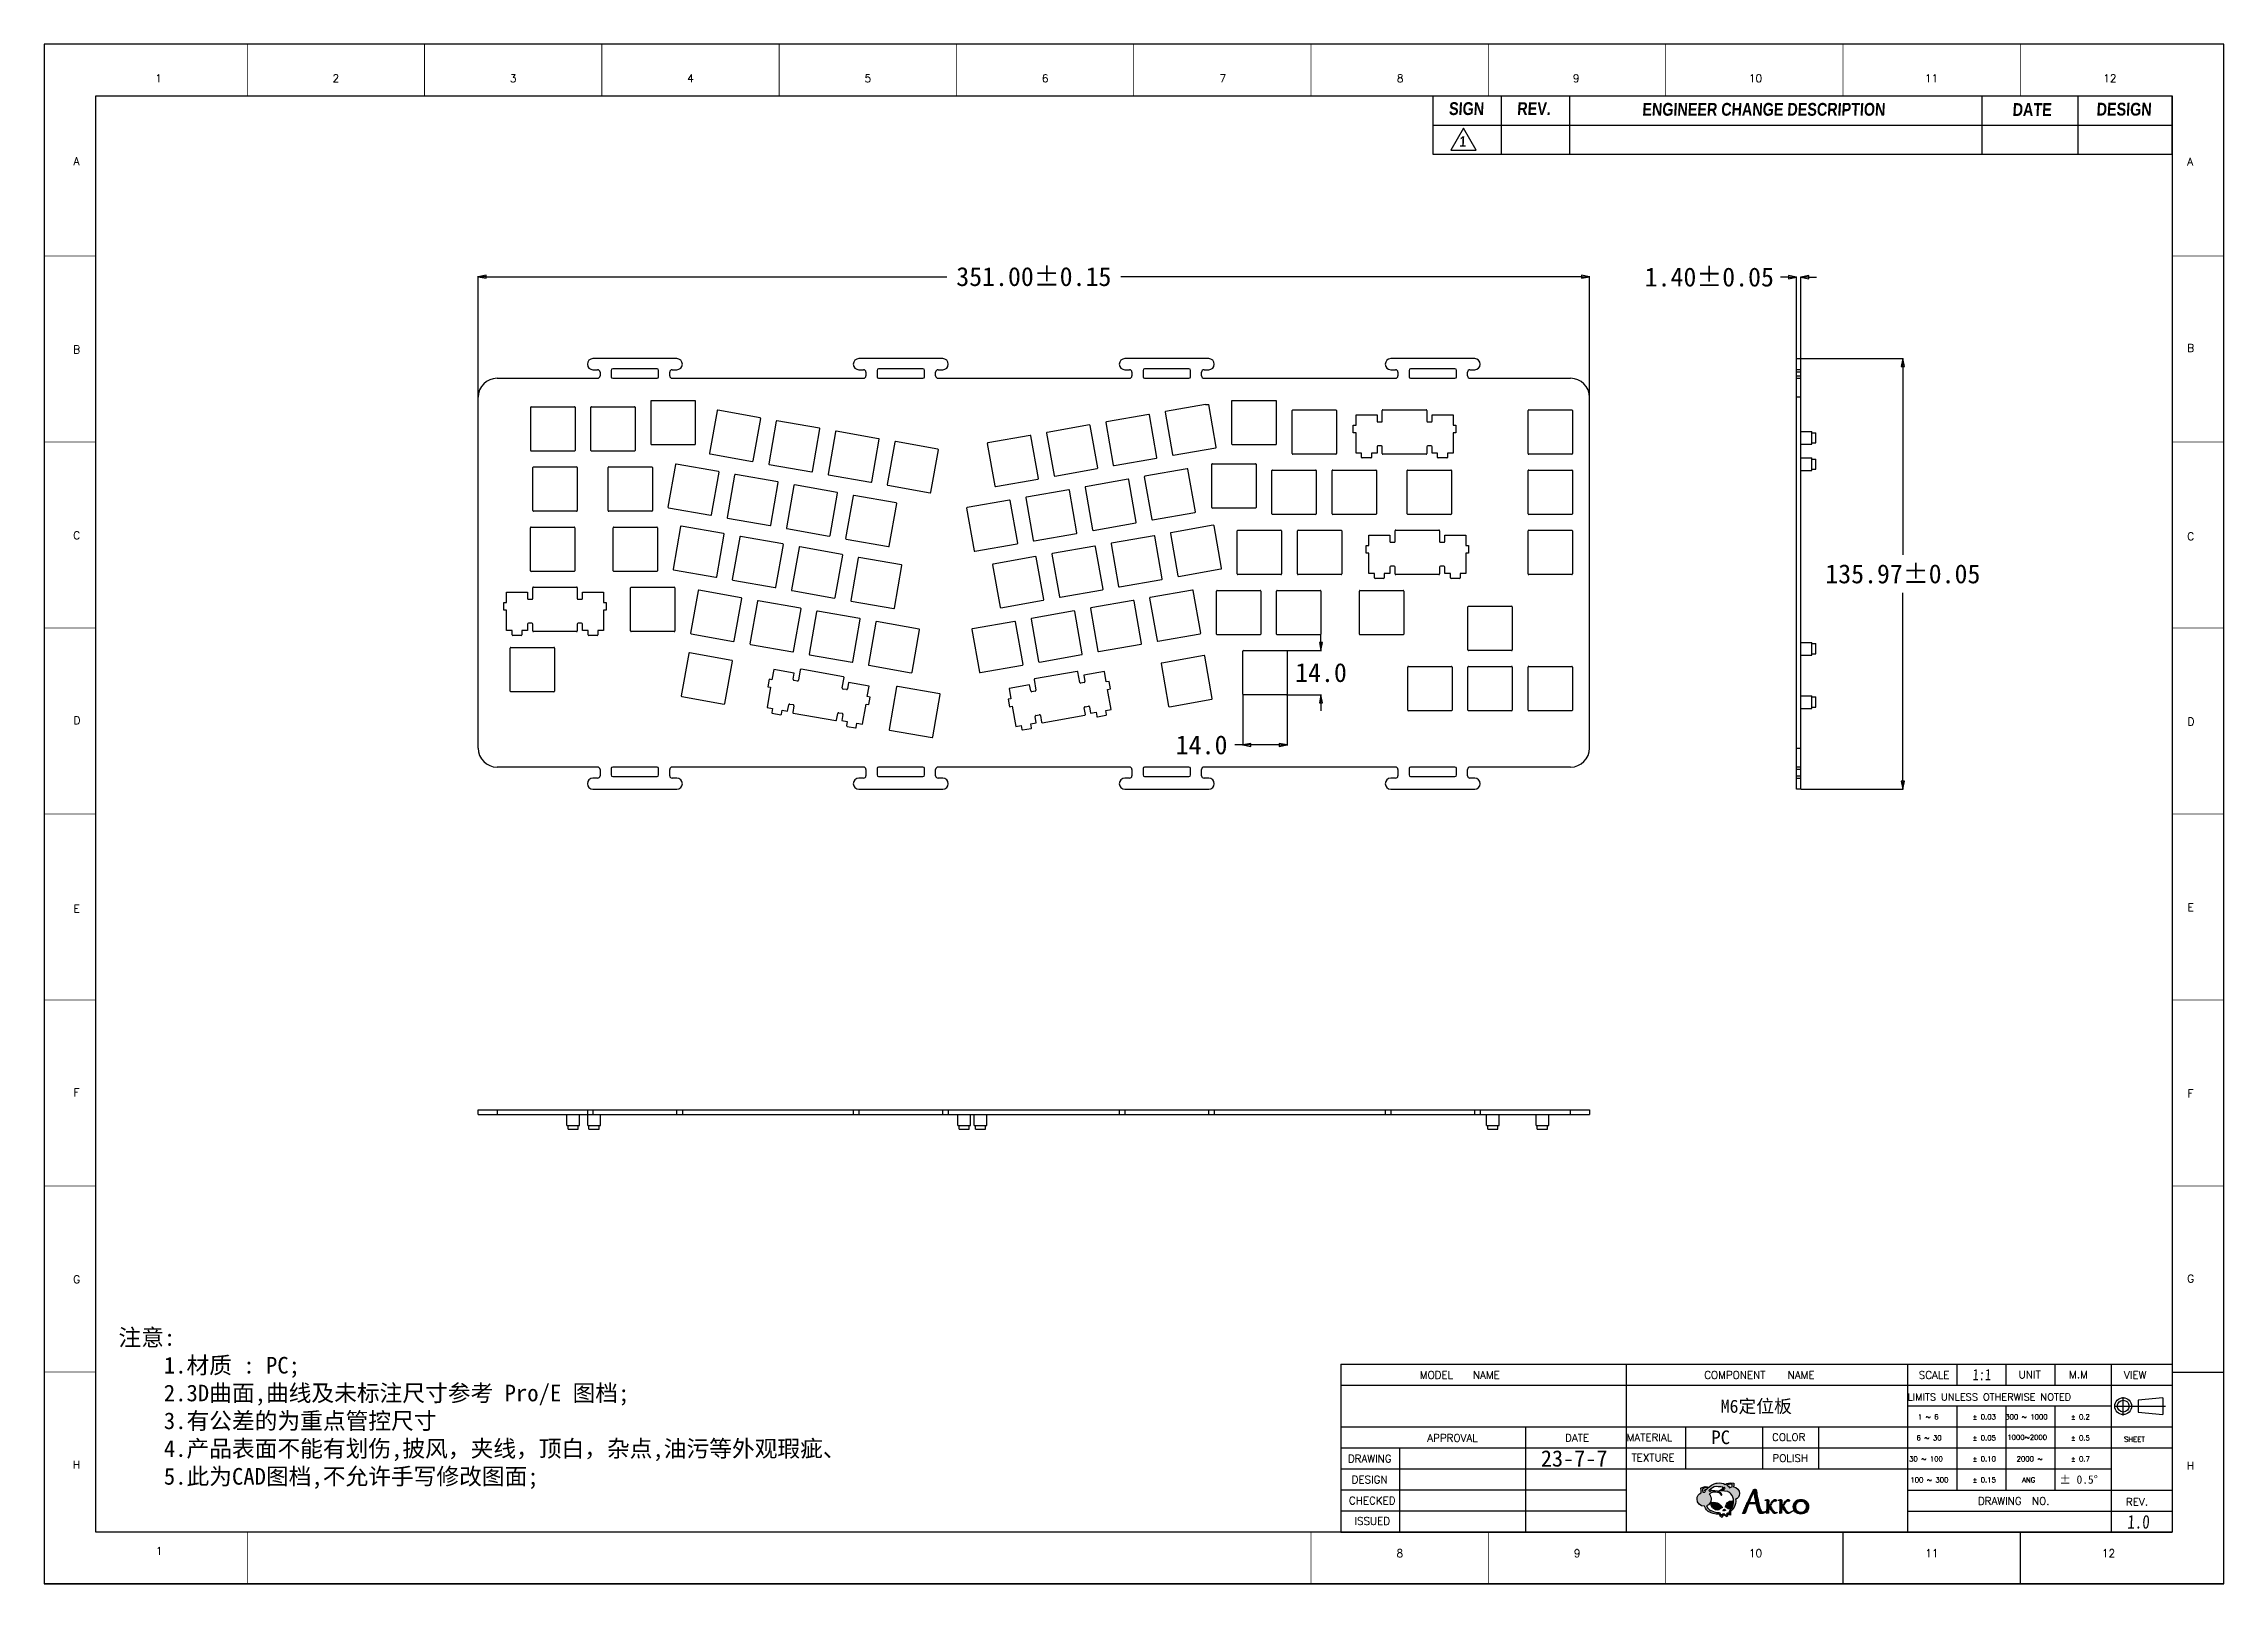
# Model space of a CAD drawing. Header units: millimetres. Extents: x 149 to 838, y -361 to 126.
import ezdxf
from ezdxf.enums import TextEntityAlignment as Align

# ---------------------------------------------------------------- set-up
doc = ezdxf.new("R2010")
doc.units = ezdxf.units.MM
doc.header["$LTSCALE"] = 16.335
doc.header["$PDMODE"] = 3
doc.header["$PDSIZE"] = 0.3125
doc.layers.get('0').update_dxf_attribs({"linetype": 'CONTINUOUS'})
doc.layers.get('Defpoints').update_dxf_attribs({"linetype": 'CONTINUOUS'})
doc.layers.add('TEXT', color=6, linetype='CONTINUOUS')
doc.layers.add('图层1', color=3, linetype='CONTINUOUS')
doc.styles.add('POSITION', font='romanc.shx', dxfattribs={"height": 3})
doc.styles.add('TEXT', font='arialbd.ttf', dxfattribs={"width": 0.8, "height": 4})
doc.styles.add('样式 1', font='')
doc.styles.get('样式 1').set_extended_font_data('NSimSun')
doc.dimstyles.get("Standard").update_dxf_attribs({"dimtxt": 2.5, "dimasz": 2.5, "dimexe": 0.125, "dimexo": 0.0625, "dimtad": 1, "dimdsep": 46, "dimtxsty": 'Standard', "dimblk": 'CLOSED', "dimblk1": 'CLOSED', "dimblk2": 'CLOSED', "dimcen": 0.09, "dimazin": 2, "dimtp": 0.01, "dimtm": 0.01, "dimtfac": 1, "dimtofl": 0, "dimtmove": 0, "dimatfit": 3, "dimldrblk": 'CLOSED', "dimfxl": 1, "dimtolj": 1, "dimarcsym": 0})

msp = doc.modelspace()

# ---------------------------------------------------------------- texts
at = {"style": 'POSITION'}
for s, p in [('1', (185.741, 114.88)), ('2', (241.748, 114.88)), ('3', (297.744, 114.88)), ('4', (353.74, 114.88)), ('5', (409.737, 114.88)), ('6', (465.733, 114.88)), ('7', (521.797, 114.88)), ('8', (577.886, 114.88)), ('9', (633.477, 114.88)), ('10', (690.079, 114.88)), ('11', (745.623, 114.88)), ('12', (801.936, 114.88)), ('A', (159.815, 88.706)), ('A', (827.344, 88.568)), ('B', (159.815, 29.243)), ('B', (827.487, 29.69)), ('C', (159.815, -29.444)), ('C', (827.487, -29.74)), ('D', (159.929, -87.88)), ('D', (827.601, -88.245)), ('E', (159.815, -147.333)), ('E', (827.487, -146.889)), ('F', (159.815, -205.379)), ('F', (827.487, -205.693)), ('G', (159.815, -264.35)), ('G', (827.487, -264.136)), ('H', (159.815, -322.864)), ('H', (827.487, -323.225)), ('1', (185.901, -350.168)), ('8', (577.795, -350.857)), ('9', (633.791, -350.857)), ('10', (690.046, -350.857)), ('11', (745.744, -350.857)), ('12', (801.576, -350.857))]:
    msp.add_text(s, height=2.456, dxfattribs=at).set_placement(p, align=Align.MIDDLE_CENTER)
for s, height, p in [('MODEL   NAME', 2.3872, (584.042, -295.769)), ('COMPONENT   NAME', 2.3872, (673.872, -295.769)), ('SCALE', 2.3872, (741.62, -295.773)), ('UNIT', 2.3872, (773.191, -295.64)), ('M.M', 2.3872, (789.095, -295.64)), ('VIEW', 2.3872, (806.455, -295.773)), ('LIMITS UNLESS OTHERWISE NOTED', 2.26784, (738.071, -302.684)), ('1 ~ 6', 1.5915, (741.334, -308.603)), ('%%P 0.03', 1.5915, (758.624, -308.603)), ('300 ~ 1000', 1.5915, (768.949, -308.603)), ('%%P 0.2', 1.5915, (789.657, -308.603)), ('APPROVAL', 2.3872, (586.407, -315.663)), ('DATE', 2.3872, (629.929, -315.606)), ('MATERIAL', 2.3872, (649.361, -315.5)), ('COLOR', 2.3872, (695.3, -315.402)), ('6 ~ 30', 1.5915, (740.929, -315.234)), ('%%P 0.05', 1.5915, (758.624, -315.234)), ('1000~2000', 1.5915, (769.601, -315.054)), ('%%P 0.5', 1.5915, (789.657, -315.234)), ('SHEET', 1.5915, (806.455, -315.666)), ('DRAWING', 2.3872, (561.332, -322.172)), ('TEXTURE', 2.3872, (650.913, -321.85)), ('POLISH', 2.3872, (695.414, -322.033)), ('30 ~ 100', 1.5915, (738.592, -321.865)), ('%%P 0.10', 1.5915, (758.624, -321.865)), ('2000 ~ ', 1.5915, (772.555, -321.865)), ('%%P 0.7', 1.5915, (789.657, -321.865)), ('DESIGN', 2.3872, (562.536, -328.801)), ('100 ~ 300', 1.5915, (738.986, -328.496)), ('%%P 0.15', 1.5915, (758.624, -328.496)), ('ANG', 1.5915, (774.269, -328.496)), ('CHECKED', 2.3872, (561.683, -335.432)), ('DRAWING  NO.', 2.3872, (760.311, -335.56)), ('REV.', 2.3872, (807.071, -335.84)), ('ISSUED', 2.3872, (563.412, -341.884))]:
    msp.add_text(s, height=height, dxfattribs=at).set_placement(p)
msp.add_text('%%P 0.5%%D', height=2.6524).set_placement((786.053, -328.918))
at = {"layer": '图层1', "oblique": 3, "width": 0.8}
for s, height, p in [('1:1', 3.581, (758.577, -296.256)), ('1.0', 4.3102, (807.452, -343.095))]:
    msp.add_text(s, height=height, dxfattribs=at).set_placement(p)
at = {"layer": '图层1', "attachment_point": 1, "style": '样式 1'}
for s, insert, char_height, width in [('注意:\\P    1.材质 : PC;\\P    2.3D曲面,曲线及未标注尺寸参考 Pro/E 图档;\\P    3.有公差的为重点管控尺寸\\P    4.产品表面不能有划伤,披风，夹线，顶白，杂点,油污等外观瑕疵、\\P    5.此为CAD图档,不允许手写修改图面;\\P       ', (173.067, -280.09), 5.2628, 469.58882), ('M6定位板', (679.086, -302.383), 4.1212, 123.83668), ('23-7-7', (622.289, -318.356), 5.1514, 57.84925)]:
    msp.add_mtext(s, dxfattribs=dict(at, insert=insert, char_height=char_height, width=width))
at = {"layer": '图层1', "insert": (676.145, -312.104), "char_height": 4.31023, "width": 23.3642, "attachment_point": 1}
msp.add_mtext('{\\fNSimSun|b0|i0|c134|p49;PC}', dxfattribs=at)

# ---------------------------------------------------------------- blocks, each defined once
blk = doc.blocks.new('TITLE_MODIFY')
for p, q in [((-126.75, 0.16), (-126.75, -9.84)), ((-126.75, 0.16), (0, 0.16)), ((-115.05, 0.16), (-115.05, -9.84)), ((-103.35, 0.16), (-103.35, -9.84)), ((-32.65, 0.16), (-32.65, -9.74)), ((-16.2, 0.16), (-16.2, -9.84)), ((0, -9.84), (0, 0.16)), ((-126.75, -4.84), (0, -4.84)), ((-126.75, -9.84), (0, -9.84))]:
    blk.add_line(p, q)
at = {"layer": 'TEXT'}
blk.add_lwpolyline([(-121.5, -5.4), (-123.66, -9.15), (-119.33, -9.15)], close=True, dxfattribs=at)
at = {"style": 'TEXT', "oblique": 3, "width": 0.8}
for s, p in [('SIGN', (-124.03, -3.13)), ('REV.', (-112.33, -3.13)), ('ENGINEER CHANGE DESCRIPTION', (-90.88, -3.25)), ('DATE', (-27.39, -3.29)), ('DESIGN', (-12.99, -3.23))]:
    blk.add_text(s, height=2.2, dxfattribs=at).set_placement(p)
at = {"layer": 'TEXT', "style": 'TEXT', "oblique": 3, "width": 0.8}
blk.add_text('1', height=1.8, dxfattribs=at).set_placement((-122.22, -8.58))
blk = doc.blocks.new('_CLOSED')
at = {"color": 0, "linetype": 'ByBlock'}
for p, q in [((0, 0), (-1, 0.2)), ((-1, 0.2), (-1, -0.2)), ((-1, -0.2), (0, 0)), ((-1, 0), (0, 0))]:
    blk.add_line(p, q, dxfattribs=at)
blk = doc.blocks.new('*D5')
at = {"color": 0, "lineweight": -2}
for p, q in [((286.65, 14.21), (286.65, 52.36)), ((289.15, 52.23), (434.65, 52.23)), ((635.15, 52.23), (489.65, 52.23)), ((637.65, 14.21), (637.65, 52.36))]:
    blk.add_line(p, q, dxfattribs=at)
at = {"layer": 'Defpoints', "color": 0}
for p in [(637.65, 52.23), (286.65, 14.15), (637.65, 14.15)]:
    blk.add_point(p, dxfattribs=at)
at = {"color": 0, "lineweight": -2, "xscale": 2.5, "yscale": 2.5, "zscale": 2.5, "rotation": 180}
blk.add_blockref('_CLOSED', (286.65, 52.23), dxfattribs=at)
at = {"color": 0, "lineweight": -2, "xscale": 2.5, "yscale": 2.5, "zscale": 2.5}
blk.add_blockref('_CLOSED', (637.65, 52.23), dxfattribs=at)
at = {"color": 0, "insert": (462.15, 52.23), "char_height": 6, "attachment_point": 5}
blk.add_mtext('\\A1;351.00±0.15', dxfattribs=at)
blk = doc.blocks.new('*D6')
at = {"color": 0, "lineweight": -2}
for p, q in [((704.45, 26.35), (736.73, 26.35)), ((736.61, 23.85), (736.61, -35.64)), ((736.61, -107.12), (736.61, -47.64)), ((704.45, -109.62), (736.73, -109.62))]:
    blk.add_line(p, q, dxfattribs=at)
at = {"layer": 'Defpoints', "color": 0}
for p in [(704.38, 26.35), (704.38, -109.62), (736.61, -109.62)]:
    blk.add_point(p, dxfattribs=at)
at = {"color": 0, "lineweight": -2, "xscale": 2.5, "yscale": 2.5, "zscale": 2.5}
for p, rotation in [((736.61, 26.35), 90), ((736.61, -109.62), 270)]:
    blk.add_blockref('_CLOSED', p, dxfattribs=dict(at, rotation=rotation))
at = {"color": 0, "insert": (736.61, -41.64), "char_height": 6, "attachment_point": 5}
blk.add_mtext('\\A1;135.97±0.05', dxfattribs=at)
blk = doc.blocks.new('*D7')
at = {"color": 0, "lineweight": -2}
for p, q in [((700.48, 52.09), (697.98, 52.09)), ((702.98, 26.41), (702.98, 52.22)), ((704.38, 26.41), (704.38, 52.22)), ((706.88, 52.09), (709.38, 52.09))]:
    blk.add_line(p, q, dxfattribs=at)
at = {"layer": 'Defpoints', "color": 0}
for p in [(702.98, 52.09), (702.98, 26.35), (704.38, 26.35)]:
    blk.add_point(p, dxfattribs=at)
at = {"color": 0, "lineweight": -2, "xscale": 2.5, "yscale": 2.5, "zscale": 2.5}
blk.add_blockref('_CLOSED', (702.98, 52.09), dxfattribs=at)
at = {"color": 0, "lineweight": -2, "xscale": 2.5, "yscale": 2.5, "zscale": 2.5, "rotation": 180}
blk.add_blockref('_CLOSED', (704.38, 52.09), dxfattribs=at)
at = {"color": 0, "insert": (675.48, 52.09), "char_height": 6, "attachment_point": 5}
blk.add_mtext('\\A1;1.40±0.05', dxfattribs=at)
blk = doc.blocks.new('*D8')
at = {"color": 0, "lineweight": -2}
for p, q in [((552.85, -63.32), (552.85, -60.82)), ((542.02, -65.82), (552.98, -65.82)), ((542.02, -79.82), (552.98, -79.82)), ((552.85, -82.32), (552.85, -84.82))]:
    blk.add_line(p, q, dxfattribs=at)
at = {"layer": 'Defpoints', "color": 0}
for p in [(541.95, -65.82), (541.95, -79.82), (552.85, -79.82)]:
    blk.add_point(p, dxfattribs=at)
at = {"color": 0, "lineweight": -2, "xscale": 2.5, "yscale": 2.5, "zscale": 2.5}
for p, rotation in [((552.85, -65.82), 270), ((552.85, -79.82), 90)]:
    blk.add_blockref('_CLOSED', p, dxfattribs=dict(at, rotation=rotation))
at = {"color": 0, "insert": (552.85, -72.82), "char_height": 6, "attachment_point": 5}
blk.add_mtext('\\A1;14.0', dxfattribs=at)
blk = doc.blocks.new('*D9')
at = {"color": 0, "lineweight": -2}
for p, q in [((528.15, -79.68), (528.15, -95.76)), ((542.15, -79.68), (542.15, -95.76)), ((528.15, -95.64), (525.65, -95.64)), ((539.65, -95.64), (530.65, -95.64))]:
    blk.add_line(p, q, dxfattribs=at)
at = {"layer": 'Defpoints', "color": 0}
for p in [(528.15, -79.62), (542.15, -79.62), (528.15, -95.64)]:
    blk.add_point(p, dxfattribs=at)
at = {"color": 0, "lineweight": -2, "xscale": 2.5, "yscale": 2.5, "zscale": 2.5, "rotation": 180}
blk.add_blockref('_CLOSED', (528.15, -95.64), dxfattribs=at)
at = {"color": 0, "lineweight": -2, "xscale": 2.5, "yscale": 2.5, "zscale": 2.5}
blk.add_blockref('_CLOSED', (542.15, -95.64), dxfattribs=at)
at = {"color": 0, "insert": (515.15, -95.64), "char_height": 6, "attachment_point": 5}
blk.add_mtext('\\A1;14.0', dxfattribs=at)

# ---------------------------------------------------------------- dimensions: what is measured, and where the dimension line sits
at = {"color": 5}
for base, p1, p2, override, picture, middle in [((637.651, 52.232), (286.651, 14.149), (637.651, 14.149), {"dimtxt": 6, "dimgap": 3, "dimtad": 0, "dimtih": 1, "dimtoh": 1, "dimdec": 2, "dimzin": 0, "dimcen": 2.673, "dimadec": 0, "dimazin": 0, "dimtol": 1, "dimlim": 0, "dimtp": 0.15, "dimtm": 0.15, "dimtdec": 2, "dimtzin": 0}, '*D5', (462.151, 52.232)), ((702.983, 52.095), (704.383, 26.349), (702.983, 26.349), {"dimtxt": 6, "dimgap": 3, "dimtad": 0, "dimtih": 1, "dimtoh": 1, "dimzin": 0, "dimcen": 2.673, "dimadec": 0, "dimazin": 0, "dimtol": 1, "dimtp": 0.05, "dimtm": 0.05, "dimtzin": 0}, '*D7', (675.483, 52.095)), ((528.154, -95.638), (542.154, -79.621), (528.154, -79.621), {"dimtxt": 6, "dimgap": 3, "dimtad": 0, "dimtih": 1, "dimtoh": 1, "dimdec": 1, "dimzin": 0, "dimcen": 2.673, "dimadec": 0, "dimazin": 0, "dimtol": 0, "dimlim": 0, "dimtp": 0.05, "dimtm": 0.05, "dimtzin": 0}, '*D9', (515.154, -95.638))]:
    dim = msp.add_linear_dim(base=base, p1=p1, p2=p2, dimstyle='Standard', override=override, dxfattribs=at)
    dim.commit()
    dim.dimension.update_dxf_attribs({"geometry": picture, "text_midpoint": middle})
for base, p1, p2, override, picture, middle in [((736.607, -109.621), (704.383, 26.349), (704.383, -109.621), {"dimtxt": 6, "dimgap": 3, "dimtad": 0, "dimtih": 1, "dimtoh": 1, "dimzin": 0, "dimcen": 2.673, "dimadec": 0, "dimazin": 0, "dimtol": 1, "dimtp": 0.05, "dimtm": 0.05, "dimtzin": 0}, '*D6', (736.607, -41.636)), ((552.85, -79.821), (541.954, -65.821), (541.954, -79.821), {"dimtxt": 6, "dimgap": 3, "dimtad": 0, "dimtih": 1, "dimtoh": 1, "dimdec": 1, "dimzin": 0, "dimcen": 2.673, "dimadec": 0, "dimazin": 0, "dimtp": 0.05, "dimtm": 0.05, "dimtzin": 0}, '*D8', (552.85, -72.821))]:
    dim = msp.add_linear_dim(base=base, p1=p1, p2=p2, angle=90, dimstyle='Standard', override=override, dxfattribs=at)
    dim.commit()
    dim.dimension.update_dxf_attribs({"geometry": picture, "text_midpoint": middle})

# ---------------------------------------------------------------- hatches: boundary and pattern name
at = {"layer": '图层1'}
h = msp.add_hatch(color=256, dxfattribs=at)
h.dxf.hatch_style = 2
edge = h.paths.add_edge_path()
edge.add_spline(control_points=[(683.161, -329.935), (683.285, -329.112), (683.235, -328.733), (683.235, -328.733), (681.884, -328.563), (681.044, -328.775), (680.52, -329.115), (679.866, -328.786), (679.006, -328.577), (677.919, -328.739), (677.919, -328.739), (676.533, -328.891), (675.256, -330.062), (674.71, -329.747), (673.906, -329.672), (672.751, -330.343), (672.751, -330.343), (672.885, -330.494), (672.938, -331.751), (672.152, -332.099), (671.603, -332.885), (671.603, -333.8), (671.603, -335.037), (672.606, -336.04), (673.844, -336.04), (673.893, -336.04), (673.94, -336.036), (673.989, -336.033), (674.243, -336.815), (674.77, -337.62), (675.837, -338.041), (675.837, -338.041), (677.248, -338.661), (678.646, -338.564), (678.646, -338.564), (678.774, -339.087), (679.476, -339.544), (679.476, -339.544), (679.731, -338.956), (680.05, -338.498), (680.05, -338.498), (680.459, -339.152), (681.085, -339.348), (681.085, -339.348), (681.455, -338.237), (681.455, -338.237), (681.455, -338.237), (681.583, -338.825), (682.221, -338.891), (682.221, -338.891), (682.221, -337.649), (682.221, -337.649), (682.221, -337.649), (683.835, -336.342), (683.858, -334.511), (683.858, -334.511), (683.862, -334.266), (683.803, -333.902), (684.526, -333.576), (685.03, -332.85), (685.03, -332.006), (685.03, -330.928), (684.211, -330.042), (683.161, -329.935)], knot_values=[0, 0, 0, 0, 1, 1, 1, 2, 2, 2, 3, 3, 3, 4, 4, 4, 5, 5, 5, 6, 6, 6, 7, 7, 7, 8, 8, 8, 9, 9, 9, 10, 10, 10, 11, 11, 11, 12, 12, 12, 13, 13, 13, 14, 14, 14, 15, 15, 15, 16, 16, 16, 17, 17, 17, 18, 18, 18, 19, 19, 19, 20, 20, 20, 21, 21, 21, 21], degree=3, periodic=0)
edge = h.paths.add_edge_path()
edge.add_spline(control_points=[(680.516, -330.224), (680.343, -330.41), (680.238, -330.601), (680.184, -330.719), (680.019, -330.708), (679.842, -330.71), (679.66, -330.731), (679.792, -330.476), (679.942, -330.26), (680.101, -330.078), (680.233, -330.119), (680.371, -330.167), (680.516, -330.224)], knot_values=[0, 0, 0, 0, 1, 1, 1, 2, 2, 2, 3, 3, 3, 4, 4, 4, 4], degree=3, periodic=0)
edge = h.paths.add_edge_path()
edge.add_spline(control_points=[(682.706, -329.123), (682.738, -329.364), (682.699, -329.689), (682.655, -329.945), (682.378, -329.985), (682.118, -330.079), (681.887, -330.217), (681.825, -330.141), (681.753, -330.057), (681.669, -329.969), (681.772, -329.805), (681.859, -329.705), (681.859, -329.705), (681.7, -329.697), (681.555, -329.706), (681.421, -329.73), (681.296, -329.618), (681.154, -329.504), (680.994, -329.394), (681.865, -328.973), (682.706, -329.123), (682.706, -329.123)], knot_values=[0, 0, 0, 0, 1, 1, 1, 2, 2, 2, 3, 3, 3, 4, 4, 4, 5, 5, 5, 6, 6, 6, 7, 7, 7, 7], degree=3, periodic=0)
edge = h.paths.add_edge_path()
edge.add_spline(control_points=[(676.109, -331.143), (675.984, -331.185), (675.802, -331.256), (675.592, -331.37), (675.573, -331.333), (675.493, -331.193), (675.343, -331.055), (675.472, -330.935), (675.605, -330.817), (675.742, -330.705), (675.869, -330.823), (675.992, -330.968), (676.109, -331.143)], knot_values=[0, 0, 0, 0, 1, 1, 1, 2, 2, 2, 3, 3, 3, 4, 4, 4, 4], degree=3, periodic=0)
edge = h.paths.add_edge_path()
edge.add_spline(control_points=[(673.35, -330.599), (673.35, -330.599), (674.156, -330.045), (675.024, -330.289), (674.886, -330.432), (674.75, -330.588), (674.618, -330.758), (674.408, -330.751), (674.162, -330.796), (673.875, -330.93), (673.875, -330.93), (674.055, -331.064), (674.261, -331.273), (674.202, -331.37), (674.144, -331.469), (674.088, -331.573), (674.008, -331.564), (673.926, -331.559), (673.844, -331.559), (673.694, -331.559), (673.549, -331.574), (673.407, -331.602), (673.358, -331.298), (673.308, -330.883), (673.35, -330.599)], knot_values=[0, 0, 0, 0, 1, 1, 1, 2, 2, 2, 3, 3, 3, 4, 4, 4, 5, 5, 5, 6, 6, 6, 7, 7, 7, 8, 8, 8, 8], degree=3, periodic=0)
edge = h.paths.add_edge_path()
edge.add_spline(control_points=[(683.178, -334.642), (683.178, -334.642), (683.15, -336.317), (681.966, -337.322), (681.966, -337.322), (681.731, -337.888), (682.008, -338.433), (682.008, -338.433), (681.689, -338.433), (681.434, -338.084), (681.434, -338.084), (680.97, -338.215), (680.957, -338.891), (680.957, -338.891), (680.434, -338.738), (680.114, -338.368), (680.114, -338.368), (679.476, -338.433), (679.369, -338.978), (679.369, -338.978), (678.774, -338.302), (678.774, -338.063), (678.774, -338.063), (677.263, -338.019), (676.029, -337.409), (676.029, -337.409), (675.06, -336.959), (674.587, -335.911), (675.459, -335.605), (676.084, -334.776), (676.084, -333.8), (676.084, -333.185), (675.837, -332.628), (675.436, -332.223), (675.68, -332.009), (675.98, -331.816), (676.348, -331.675), (676.348, -331.675), (678.502, -331.105), (679.412, -332.586), (679.412, -332.586), (679.029, -330.629), (676.284, -331.091), (676.284, -331.091), (676.24, -331.101), (676.165, -331.125), (676.098, -330.977), (675.999, -330.793), (675.861, -330.609), (676.635, -330.001), (677.506, -329.584), (678.259, -329.937), (678.259, -329.937), (678.825, -329.757), (679.794, -329.992), (679.637, -330.389), (679.659, -330.722), (679.659, -330.731), (679.235, -330.779), (678.78, -330.933), (678.374, -331.288), (678.374, -331.288), (679.882, -330.989), (681.327, -331.418), (681.327, -331.418), (683.355, -332.299), (683.178, -334.642)], knot_values=[0, 0, 0, 0, 1, 1, 1, 2, 2, 2, 3, 3, 3, 4, 4, 4, 5, 5, 5, 6, 6, 6, 7, 7, 7, 8, 8, 8, 9, 9, 9, 10, 10, 10, 11, 11, 11, 12, 12, 12, 13, 13, 13, 14, 14, 14, 15, 15, 15, 16, 16, 16, 17, 17, 17, 18, 18, 18, 19, 19, 19, 20, 20, 20, 21, 21, 21, 22, 22, 22, 22], degree=3, periodic=0)
h = msp.add_hatch(color=256, dxfattribs=at)
h.dxf.hatch_style = 2
edge = h.paths.add_edge_path()
edge.add_spline(control_points=[(679.114, -335.81), (679.114, -335.81), (678.199, -334.415), (675.965, -334.851), (675.965, -334.851), (675.774, -336.594), (677.391, -337.161), (677.391, -337.161), (678.412, -337.509), (679.029, -336.79), (679.029, -336.79), (679.223, -336.521), (679.666, -336.442), (679.666, -336.442), (679.582, -336.398), (679.114, -335.81)], knot_values=[0, 0, 0, 0, 1, 1, 1, 2, 2, 2, 3, 3, 3, 4, 4, 4, 5, 5, 5, 5], degree=3, periodic=0)
h = msp.add_hatch(color=256, dxfattribs=at)
h.dxf.hatch_style = 2
edge = h.paths.add_edge_path()
edge.add_spline(control_points=[(680.826, -335.567), (680.59, -336.194), (680.561, -336.315), (680.561, -336.315), (680.869, -336.352), (681.015, -336.53), (681.015, -336.53), (681.526, -337.183), (682.165, -336.74), (682.165, -336.74), (683.176, -336.025), (682.813, -334.316), (682.813, -334.316), (681.253, -334.098), (680.826, -335.567), (680.826, -335.567)], knot_values=[0, 0, 0, 0, 1, 1, 1, 2, 2, 2, 3, 3, 3, 4, 4, 4, 5, 5, 5, 5], degree=3, periodic=0)
h = msp.add_hatch(color=256, dxfattribs=at)
h.dxf.hatch_style = 2
edge = h.paths.add_edge_path()
edge.add_spline(control_points=[(694.191, -334.057), (694.168, -334.015), (694.133, -333.982), (694.086, -333.96), (694.039, -333.939), (693.973, -333.928), (693.89, -333.928), (693.806, -333.928), (693.7, -333.939), (693.575, -333.963), (693.449, -333.985), (693.296, -334.02), (693.115, -334.066), (693.115, -334.066), (693.134, -334.22), (693.134, -334.22), (693.262, -334.201), (693.367, -334.193), (693.449, -334.193), (693.511, -334.193), (693.56, -334.199), (693.6, -334.21), (693.639, -334.222), (693.67, -334.241), (693.692, -334.267), (693.715, -334.293), (693.73, -334.327), (693.738, -334.369), (693.746, -334.41), (693.75, -334.46), (693.75, -334.519), (693.75, -334.819), (693.748, -335.116), (693.743, -335.411), (693.739, -335.705), (693.733, -336.005), (693.724, -336.308), (693.715, -336.613), (693.705, -336.927), (693.693, -337.249), (693.69, -337.333), (693.687, -337.419), (693.684, -337.505), (693.465, -337.578), (692.852, -337.775), (692.785, -337.79), (692.709, -337.808), (692.634, -337.817), (692.56, -337.817), (692.447, -337.817), (692.342, -337.799), (692.246, -337.762), (692.15, -337.724), (692.06, -337.66), (691.974, -337.565), (691.887, -337.472), (691.804, -337.344), (691.724, -337.18), (691.643, -337.016), (691.562, -336.81), (691.482, -336.557), (691.401, -336.306), (691.317, -336.005), (691.23, -335.652), (691.143, -335.301), (691.051, -334.889), (690.953, -334.417), (690.854, -333.944), (690.748, -333.405), (690.634, -332.801), (690.52, -332.197), (690.394, -331.517), (690.257, -330.76), (690.187, -330.73), (690.122, -330.709), (690.061, -330.699), (690, -330.688), (689.938, -330.682), (689.875, -330.682), (689.831, -330.682), (689.787, -330.686), (689.741, -330.692), (689.695, -330.699), (689.651, -330.709), (689.61, -330.725), (689.569, -330.74), (689.53, -330.762), (689.495, -330.789), (689.461, -330.816), (689.433, -330.85), (689.411, -330.891), (689.173, -331.34), (688.899, -331.898), (688.588, -332.566), (688.276, -333.233), (687.921, -334.005), (687.523, -334.881), (687.383, -334.882), (687.314, -334.927), (687.314, -335.014), (687.314, -335.063), (687.336, -335.122), (687.382, -335.195), (687.164, -335.666), (686.939, -336.161), (686.704, -336.677), (686.47, -337.193), (686.222, -337.734), (685.961, -338.301), (685.961, -338.301), (686.007, -338.333), (686.007, -338.333), (686.053, -338.335), (686.103, -338.337), (686.159, -338.338), (686.214, -338.339), (686.261, -338.339), (686.298, -338.339), (686.363, -338.339), (686.425, -338.338), (686.484, -338.334), (686.542, -338.332), (686.597, -338.319), (686.647, -338.299), (686.697, -338.278), (686.744, -338.245), (686.788, -338.2), (686.831, -338.154), (686.87, -338.089), (686.905, -338.007), (686.934, -337.935), (686.964, -337.855), (686.997, -337.767), (687.029, -337.678), (687.067, -337.572), (687.111, -337.451), (687.155, -337.329), (687.205, -337.185), (687.263, -337.021), (687.321, -336.857), (687.389, -336.664), (687.467, -336.441), (687.517, -336.298), (687.576, -336.133), (687.645, -335.945), (687.714, -335.758), (687.791, -335.552), (687.875, -335.327), (688.296, -335.304), (688.703, -335.285), (689.096, -335.27), (689.489, -335.257), (689.887, -335.247), (690.29, -335.243), (690.381, -335.665), (690.468, -336.036), (690.551, -336.355), (690.634, -336.674), (690.714, -336.949), (690.793, -337.18), (690.871, -337.411), (690.949, -337.602), (691.026, -337.756), (691.103, -337.907), (691.183, -338.029), (691.265, -338.119), (691.347, -338.21), (691.431, -338.273), (691.52, -338.311), (691.608, -338.347), (691.702, -338.365), (691.802, -338.365), (691.978, -338.365), (692.181, -338.333), (692.41, -338.268), (692.601, -338.213), (693.301, -337.974), (693.671, -337.825), (693.665, -337.97), (693.659, -338.118), (693.653, -338.271), (693.653, -338.271), (693.687, -338.274), (693.687, -338.274), (693.687, -338.274), (694.129, -338.218), (694.129, -338.218), (694.135, -338.006), (694.142, -337.792), (694.149, -337.574), (694.155, -337.357), (694.162, -337.143), (694.168, -336.932), (694.174, -336.721), (694.181, -336.516), (694.187, -336.316), (694.193, -336.117), (694.199, -335.927), (694.204, -335.748), (694.209, -335.57), (694.214, -335.405), (694.219, -335.253), (694.224, -335.101), (694.227, -334.968), (694.231, -334.852), (694.234, -334.738), (694.236, -334.643), (694.239, -334.57), (694.24, -334.496), (694.241, -334.449), (694.241, -334.428), (694.241, -334.348), (694.239, -334.277), (694.234, -334.215), (694.229, -334.153), (694.214, -334.1), (694.191, -334.057)], knot_values=[0, 0, 0, 0, 1, 1, 1, 2, 2, 2, 3, 3, 3, 4, 4, 4, 5, 5, 5, 6, 6, 6, 7, 7, 7, 8, 8, 8, 9, 9, 9, 10, 10, 10, 11, 11, 11, 12, 12, 12, 13, 13, 13, 14, 14, 14, 15, 15, 15, 16, 16, 16, 17, 17, 17, 18, 18, 18, 19, 19, 19, 20, 20, 20, 21, 21, 21, 22, 22, 22, 23, 23, 23, 24, 24, 24, 25, 25, 25, 26, 26, 26, 27, 27, 27, 28, 28, 28, 29, 29, 29, 30, 30, 30, 31, 31, 31, 32, 32, 32, 33, 33, 33, 34, 34, 34, 35, 35, 35, 36, 36, 36, 37, 37, 37, 38, 38, 38, 39, 39, 39, 40, 40, 40, 41, 41, 41, 42, 42, 42, 43, 43, 43, 44, 44, 44, 45, 45, 45, 46, 46, 46, 47, 47, 47, 48, 48, 48, 49, 49, 49, 50, 50, 50, 51, 51, 51, 52, 52, 52, 53, 53, 53, 54, 54, 54, 55, 55, 55, 56, 56, 56, 57, 57, 57, 58, 58, 58, 59, 59, 59, 60, 60, 60, 61, 61, 61, 62, 62, 62, 63, 63, 63, 64, 64, 64, 65, 65, 65, 66, 66, 66, 67, 67, 67, 68, 68, 68, 69, 69, 69, 70, 70, 70, 71, 71, 71, 72, 72, 72, 72], degree=3, periodic=0)
edge = h.paths.add_edge_path()
edge.add_spline(control_points=[(689.136, -334.856), (688.785, -334.861), (688.423, -334.868), (688.049, -334.877), (688.24, -334.384), (688.459, -333.845), (688.705, -333.26), (688.951, -332.674), (689.231, -332.057), (689.545, -331.407), (689.545, -331.407), (689.564, -331.407), (689.564, -331.407), (689.619, -331.735), (689.674, -332.057), (689.731, -332.374), (689.787, -332.693), (689.843, -332.998), (689.898, -333.29), (689.952, -333.584), (690.006, -333.862), (690.058, -334.124), (690.11, -334.387), (690.159, -334.626), (690.205, -334.841), (689.843, -334.846), (689.487, -334.85), (689.136, -334.856)], knot_values=[0, 0, 0, 0, 1, 1, 1, 2, 2, 2, 3, 3, 3, 4, 4, 4, 5, 5, 5, 6, 6, 6, 7, 7, 7, 8, 8, 8, 9, 9, 9, 9], degree=3, periodic=0)
h = msp.add_hatch(color=256, dxfattribs=at)
h.dxf.hatch_style = 2
edge = h.paths.add_edge_path()
edge.add_spline(control_points=[(696.637, -337.974), (696.581, -337.987), (696.529, -337.993), (696.479, -337.993), (696.437, -337.993), (696.396, -337.988), (696.356, -337.978), (696.316, -337.968), (696.275, -337.952), (696.233, -337.928), (696.19, -337.906), (696.146, -337.876), (696.102, -337.839), (696.055, -337.803), (696.007, -337.758), (695.955, -337.706), (695.882, -337.634), (695.804, -337.547), (695.719, -337.446), (695.635, -337.345), (695.54, -337.222), (695.436, -337.076), (695.331, -336.929), (695.215, -336.757), (695.088, -336.558), (694.962, -336.36), (694.82, -336.126), (694.663, -335.858), (694.805, -335.659), (694.943, -335.47), (695.079, -335.292), (695.213, -335.113), (695.344, -334.958), (695.471, -334.823), (695.596, -334.689), (695.717, -334.582), (695.832, -334.504), (695.946, -334.424), (696.054, -334.384), (696.155, -334.384), (696.204, -334.384), (696.255, -334.394), (696.307, -334.414), (696.358, -334.433), (696.408, -334.469), (696.457, -334.521), (696.457, -334.521), (696.472, -334.521), (696.472, -334.521), (696.525, -334.48), (696.566, -334.429), (696.595, -334.369), (696.624, -334.309), (696.638, -334.25), (696.638, -334.19), (696.638, -334.152), (696.632, -334.115), (696.618, -334.08), (696.606, -334.046), (696.584, -334.015), (696.557, -333.988), (696.528, -333.963), (696.494, -333.942), (696.451, -333.926), (696.409, -333.911), (696.359, -333.903), (696.302, -333.903), (696.169, -333.903), (696.033, -333.95), (695.896, -334.043), (695.758, -334.137), (695.613, -334.269), (695.461, -334.438), (695.308, -334.608), (695.146, -334.812), (694.973, -335.05), (694.8, -335.289), (694.612, -335.552), (694.409, -335.84), (694.409, -335.84), (694.271, -336.037), (694.271, -336.037), (694.271, -336.037), (694.269, -336.061), (694.269, -336.061), (694.436, -336.352), (694.589, -336.609), (694.728, -336.831), (694.868, -337.053), (694.994, -337.245), (695.108, -337.408), (695.222, -337.57), (695.324, -337.706), (695.415, -337.813), (695.504, -337.921), (695.584, -338.006), (695.652, -338.069), (695.694, -338.108), (695.733, -338.143), (695.77, -338.171), (695.807, -338.201), (695.844, -338.225), (695.881, -338.245), (695.917, -338.263), (695.955, -338.278), (695.993, -338.288), (696.03, -338.298), (696.071, -338.303), (696.113, -338.303), (696.157, -338.303), (696.204, -338.298), (696.255, -338.289), (696.306, -338.279), (696.363, -338.265), (696.424, -338.246), (696.486, -338.226), (696.553, -338.203), (696.628, -338.175), (696.701, -338.148), (696.783, -338.114), (696.873, -338.076), (696.873, -338.076), (696.821, -337.924), (696.821, -337.924), (696.754, -337.945), (696.692, -337.962), (696.637, -337.974)], knot_values=[0, 0, 0, 0, 1, 1, 1, 2, 2, 2, 3, 3, 3, 4, 4, 4, 5, 5, 5, 6, 6, 6, 7, 7, 7, 8, 8, 8, 9, 9, 9, 10, 10, 10, 11, 11, 11, 12, 12, 12, 13, 13, 13, 14, 14, 14, 15, 15, 15, 16, 16, 16, 17, 17, 17, 18, 18, 18, 19, 19, 19, 20, 20, 20, 21, 21, 21, 22, 22, 22, 23, 23, 23, 24, 24, 24, 25, 25, 25, 26, 26, 26, 27, 27, 27, 28, 28, 28, 29, 29, 29, 30, 30, 30, 31, 31, 31, 32, 32, 32, 33, 33, 33, 34, 34, 34, 35, 35, 35, 36, 36, 36, 37, 37, 37, 38, 38, 38, 39, 39, 39, 40, 40, 40, 41, 41, 41, 42, 42, 42, 42], degree=3, periodic=0)
h = msp.add_hatch(color=256, dxfattribs=at)
h.dxf.hatch_style = 2
edge = h.paths.add_edge_path()
edge.add_spline(control_points=[(698.326, -334.057), (698.303, -334.015), (698.268, -333.982), (698.22, -333.96), (698.173, -333.939), (698.108, -333.928), (698.024, -333.928), (697.94, -333.928), (697.835, -333.939), (697.709, -333.963), (697.583, -333.985), (697.43, -334.02), (697.249, -334.066), (697.249, -334.066), (697.268, -334.22), (697.268, -334.22), (697.397, -334.201), (697.502, -334.193), (697.584, -334.193), (697.645, -334.193), (697.695, -334.199), (697.734, -334.21), (697.773, -334.222), (697.804, -334.241), (697.826, -334.267), (697.849, -334.293), (697.864, -334.327), (697.872, -334.369), (697.88, -334.41), (697.884, -334.46), (697.884, -334.519), (697.884, -334.819), (697.882, -335.116), (697.878, -335.411), (697.873, -335.705), (697.867, -336.005), (697.858, -336.308), (697.849, -336.613), (697.839, -336.927), (697.827, -337.249), (697.815, -337.572), (697.802, -337.912), (697.787, -338.271), (697.787, -338.271), (697.821, -338.274), (697.821, -338.274), (697.821, -338.274), (698.263, -338.218), (698.263, -338.218), (698.269, -338.006), (698.276, -337.792), (698.282, -337.574), (698.29, -337.357), (698.296, -337.143), (698.303, -336.932), (698.309, -336.721), (698.315, -336.516), (698.321, -336.316), (698.327, -336.117), (698.333, -335.927), (698.338, -335.748), (698.343, -335.57), (698.348, -335.405), (698.353, -335.253), (698.358, -335.101), (698.362, -334.968), (698.365, -334.852), (698.368, -334.738), (698.371, -334.643), (698.372, -334.57), (698.375, -334.496), (698.375, -334.449), (698.375, -334.428), (698.375, -334.348), (698.373, -334.277), (698.368, -334.215), (698.363, -334.153), (698.349, -334.1), (698.326, -334.057)], knot_values=[0, 0, 0, 0, 1, 1, 1, 2, 2, 2, 3, 3, 3, 4, 4, 4, 5, 5, 5, 6, 6, 6, 7, 7, 7, 8, 8, 8, 9, 9, 9, 10, 10, 10, 11, 11, 11, 12, 12, 12, 13, 13, 13, 14, 14, 14, 15, 15, 15, 16, 16, 16, 17, 17, 17, 18, 18, 18, 19, 19, 19, 20, 20, 20, 21, 21, 21, 22, 22, 22, 23, 23, 23, 24, 24, 24, 25, 25, 25, 26, 26, 26, 26], degree=3, periodic=0)
h = msp.add_hatch(color=256, dxfattribs=at)
h.dxf.hatch_style = 2
edge = h.paths.add_edge_path()
edge.add_spline(control_points=[(700.771, -337.974), (700.715, -337.987), (700.663, -337.993), (700.614, -337.993), (700.571, -337.993), (700.53, -337.988), (700.49, -337.978), (700.45, -337.968), (700.409, -337.952), (700.367, -337.928), (700.325, -337.906), (700.281, -337.876), (700.235, -337.839), (700.19, -337.803), (700.141, -337.758), (700.089, -337.706), (700.017, -337.634), (699.938, -337.547), (699.854, -337.446), (699.769, -337.345), (699.674, -337.222), (699.57, -337.076), (699.465, -336.929), (699.35, -336.757), (699.223, -336.558), (699.096, -336.36), (698.954, -336.126), (698.797, -335.858), (698.939, -335.659), (699.077, -335.47), (699.212, -335.292), (699.347, -335.113), (699.478, -334.958), (699.604, -334.823), (699.731, -334.689), (699.851, -334.582), (699.966, -334.504), (700.08, -334.424), (700.188, -334.384), (700.289, -334.384), (700.338, -334.384), (700.389, -334.394), (700.44, -334.414), (700.492, -334.433), (700.542, -334.469), (700.591, -334.521), (700.591, -334.521), (700.606, -334.521), (700.606, -334.521), (700.659, -334.48), (700.701, -334.429), (700.729, -334.369), (700.758, -334.309), (700.772, -334.25), (700.772, -334.19), (700.772, -334.152), (700.765, -334.115), (700.753, -334.08), (700.739, -334.046), (700.719, -334.015), (700.691, -333.988), (700.663, -333.963), (700.628, -333.942), (700.585, -333.926), (700.543, -333.911), (700.493, -333.903), (700.436, -333.903), (700.303, -333.903), (700.167, -333.95), (700.03, -334.043), (699.892, -334.137), (699.747, -334.269), (699.595, -334.438), (699.442, -334.608), (699.28, -334.812), (699.107, -335.05), (698.934, -335.289), (698.746, -335.552), (698.543, -335.84), (698.543, -335.84), (698.405, -336.037), (698.405, -336.037), (698.405, -336.037), (698.403, -336.061), (698.403, -336.061), (698.57, -336.352), (698.723, -336.609), (698.863, -336.831), (699.002, -337.053), (699.129, -337.245), (699.242, -337.408), (699.357, -337.57), (699.458, -337.706), (699.548, -337.813), (699.639, -337.921), (699.718, -338.006), (699.786, -338.069), (699.828, -338.108), (699.867, -338.143), (699.904, -338.171), (699.941, -338.201), (699.978, -338.225), (700.015, -338.245), (700.051, -338.263), (700.089, -338.278), (700.127, -338.288), (700.165, -338.298), (700.205, -338.303), (700.247, -338.303), (700.291, -338.303), (700.338, -338.298), (700.389, -338.289), (700.44, -338.279), (700.497, -338.265), (700.559, -338.246), (700.62, -338.226), (700.687, -338.203), (700.762, -338.175), (700.836, -338.148), (702.114, -337.51), (702.204, -337.472), (702.204, -337.472), (702.151, -337.319), (702.151, -337.319), (702.084, -337.34), (700.826, -337.962), (700.771, -337.974)], knot_values=[0, 0, 0, 0, 1, 1, 1, 2, 2, 2, 3, 3, 3, 4, 4, 4, 5, 5, 5, 6, 6, 6, 7, 7, 7, 8, 8, 8, 9, 9, 9, 10, 10, 10, 11, 11, 11, 12, 12, 12, 13, 13, 13, 14, 14, 14, 15, 15, 15, 16, 16, 16, 17, 17, 17, 18, 18, 18, 19, 19, 19, 20, 20, 20, 21, 21, 21, 22, 22, 22, 23, 23, 23, 24, 24, 24, 25, 25, 25, 26, 26, 26, 27, 27, 27, 28, 28, 28, 29, 29, 29, 30, 30, 30, 31, 31, 31, 32, 32, 32, 33, 33, 33, 34, 34, 34, 35, 35, 35, 36, 36, 36, 37, 37, 37, 38, 38, 38, 39, 39, 39, 40, 40, 40, 41, 41, 41, 42, 42, 42, 42], degree=3, periodic=0)
h = msp.add_hatch(color=256, dxfattribs=at)
h.dxf.hatch_style = 2
edge = h.paths.add_edge_path()
edge.add_spline(control_points=[(706.167, -334.528), (705.702, -334.087), (705.121, -333.865), (704.423, -333.865), (703.724, -333.865), (703.147, -334.087), (702.69, -334.528), (702.233, -334.971), (702.005, -335.529), (702.005, -336.204), (702.005, -336.862), (702.231, -337.409), (702.685, -337.846), (703.139, -338.283), (703.706, -338.501), (704.387, -338.501), (705.1, -338.501), (705.691, -338.283), (706.16, -337.846), (706.629, -337.409), (706.863, -336.857), (706.863, -336.191), (706.863, -335.525), (706.631, -334.971), (706.167, -334.528)], knot_values=[0, 0, 0, 0, 1, 1, 1, 2, 2, 2, 3, 3, 3, 4, 4, 4, 5, 5, 5, 6, 6, 6, 7, 7, 7, 8, 8, 8, 8], degree=3, periodic=0)
edge = h.paths.add_edge_path()
edge.add_spline(control_points=[(705.691, -337.411), (705.354, -337.741), (704.933, -337.905), (704.429, -337.905), (703.927, -337.905), (703.509, -337.744), (703.175, -337.421), (702.841, -337.097), (702.674, -336.692), (702.674, -336.204), (702.674, -335.702), (702.841, -335.289), (703.173, -334.965), (703.506, -334.642), (703.931, -334.48), (704.449, -334.48), (704.939, -334.48), (705.354, -334.644), (705.691, -334.97), (706.028, -335.297), (706.197, -335.7), (706.197, -336.179), (706.197, -336.67), (706.028, -337.081), (705.691, -337.411)], knot_values=[0, 0, 0, 0, 1, 1, 1, 2, 2, 2, 3, 3, 3, 4, 4, 4, 5, 5, 5, 6, 6, 6, 7, 7, 7, 8, 8, 8, 8], degree=3, periodic=0)

# ---------------------------------------------------------------- linework, layer by layer
for p, q in [((149.547, 125.705), (149.547, -360.578)), ((838.037, 125.705), (149.547, 125.705)), ((838.037, 125.705), (149.547, 125.705)), ((838.037, -360.578), (838.037, 125.705)), ((838.037, -360.578), (838.037, 125.705)), ((165.92, -344.204), (165.92, 109.332)), ((165.92, 109.332), (821.664, 109.332)), ((821.664, 109.332), (821.664, -344.204)), ((559.072, -291.155), (821.664, -291.155)), ((559.072, -291.155), (559.072, -344.204)), ((649.255, -291.155), (649.255, -344.204)), ((738.112, -291.155), (738.112, -344.204)), ((753.629, -291.155), (753.629, -297.654)), ((769.146, -291.155), (769.146, -297.654)), ((784.662, -291.155), (784.662, -297.654)), ((802.38, -291.155), (802.38, -344.204)), ((821.664, -291.155), (821.664, -344.204)), ((821.664, -293.652), (838.037, -293.652)), ((559.072, -297.787), (821.664, -297.787)), ((818.679, -301.765), (810.974, -302.561)), ((810.974, -302.561), (810.974, -306.274)), ((818.679, -301.765), (818.679, -307.07)), ((802.38, -304.418), (738.112, -304.418)), ((753.629, -304.418), (753.629, -330.942)), ((769.146, -304.418), (769.146, -330.942)), ((784.662, -304.418), (784.662, -330.942)), ((810.974, -306.274), (818.679, -307.07)), ((821.664, -311.049), (559.072, -311.049)), ((617.425, -311.049), (617.425, -344.204)), ((667.967, -311.049), (667.967, -324.311)), ((692.357, -324.311), (692.357, -311.049)), ((710.002, -311.049), (710.002, -324.311)), ((821.664, -317.68), (559.072, -317.68)), ((577.639, -317.68), (577.639, -344.204)), ((802.38, -324.311), (559.072, -324.311)), ((649.255, -324.311), (565.703, -324.311)), ((649.255, -330.942), (559.072, -330.942)), ((738.112, -330.942), (821.664, -330.942)), ((821.664, -344.204), (165.92, -344.204)), ((649.255, -337.573), (559.072, -337.573)), ((559.072, -344.204), (821.664, -344.204)), ((717.695, -344.204), (717.695, -360.578)), ((738.112, -337.573), (821.664, -337.573)), ((773.691, -344.204), (773.691, -360.578)), ((838.037, -360.578), (149.547, -360.578)), ((149.547, -360.578), (838.037, -360.578))]:
    msp.add_line(p, q)
at = {"color": 7, "linetype": 'Continuous'}
for p, q in [((349.401, 26.349), (322.901, 26.349)), ((322.901, 22.849), (324.401, 22.849)), ((325.151, 22.099), (325.151, 20.899)), ((328.651, 22.649), (328.651, 20.649)), ((343.151, 23.149), (329.151, 23.149)), ((343.651, 20.649), (343.651, 22.649)), ((347.151, 20.899), (347.151, 22.099)), ((347.901, 22.849), (349.401, 22.849)), ((433.401, 26.349), (406.901, 26.349)), ((406.901, 22.849), (408.401, 22.849)), ((409.151, 22.099), (409.151, 20.899)), ((412.651, 22.649), (412.651, 20.649)), ((427.151, 23.149), (413.151, 23.149)), ((427.651, 20.649), (427.651, 22.649)), ((431.151, 20.899), (431.151, 22.099)), ((431.901, 22.849), (433.401, 22.849)), ((517.401, 26.349), (490.901, 26.349)), ((490.901, 22.849), (492.401, 22.849)), ((493.151, 22.099), (493.151, 20.899)), ((496.651, 22.649), (496.651, 20.649)), ((511.151, 23.149), (497.151, 23.149)), ((511.651, 20.649), (511.651, 22.649)), ((515.151, 20.899), (515.151, 22.099)), ((515.901, 22.849), (517.401, 22.849)), ((601.401, 26.349), (574.901, 26.349)), ((574.901, 22.849), (576.401, 22.849)), ((577.151, 22.099), (577.151, 20.899)), ((580.651, 22.649), (580.651, 20.649)), ((595.151, 23.149), (581.151, 23.149)), ((595.651, 20.649), (595.651, 22.649)), ((599.151, 20.899), (599.151, 22.099)), ((599.901, 22.849), (601.401, 22.849)), ((702.983, -109.621), (702.983, 26.349)), ((702.983, 26.349), (704.383, 26.349)), ((704.383, 22.849), (702.983, 22.849)), ((704.383, 22.099), (702.983, 22.099)), ((702.983, 20.899), (704.383, 20.899)), ((704.383, -109.621), (704.383, 26.349)), ((286.651, -96.621), (286.651, 14.149)), ((292.651, 20.149), (324.401, 20.149)), ((329.151, 20.149), (343.151, 20.149)), ((347.901, 20.149), (408.401, 20.149)), ((413.151, 20.149), (427.151, 20.149)), ((431.901, 20.149), (492.401, 20.149)), ((497.151, 20.149), (511.151, 20.149)), ((515.901, 20.149), (576.401, 20.149)), ((581.151, 20.149), (595.151, 20.149)), ((599.901, 20.149), (631.651, 20.149)), ((637.651, -96.621), (637.651, 14.149)), ((702.983, 20.149), (704.383, 20.149)), ((704.383, 14.149), (702.983, 14.149)), ((303.251, -2.621), (303.251, 10.979)), ((303.451, 11.179), (317.051, 11.179)), ((317.251, 10.979), (317.251, -2.621)), ((322.251, -2.621), (322.251, 10.979)), ((322.451, 11.179), (336.051, 11.179)), ((336.251, 10.979), (336.251, -2.621)), ((341.251, -0.621), (341.251, 13.179)), ((341.251, 13.179), (355.251, 13.179)), ((355.251, 13.179), (355.251, -0.621)), ((362.096, 9.88), (359.729, -3.54)), ((375.721, 7.681), (362.327, 10.043)), ((373.521, -5.944), (375.888, 7.476)), ((498.448, 8.724), (485.055, 6.362)), ((501.046, -4.86), (498.68, 8.561)), ((503.599, 9.457), (505.966, -3.964)), ((516.418, 11.892), (503.766, 9.661)), ((516.418, 11.892), (517.386, 11.892)), ((519.758, -1.56), (517.386, 11.892)), ((524.742, -0.621), (524.742, 13.179)), ((524.742, 13.179), (538.742, 13.179)), ((538.742, 13.179), (538.742, -0.621)), ((543.742, -3.621), (543.742, 9.979)), ((543.942, 10.179), (557.542, 10.179)), ((557.742, 9.979), (557.742, -3.621)), ((563.942, 8.659), (570.542, 8.659)), ((563.942, 5.349), (563.942, 8.659)), ((570.542, 8.659), (570.542, 6.659)), ((572.217, 6.659), (572.217, 10.004)), ((572.417, 10.204), (586.067, 10.204)), ((586.267, 10.004), (586.267, 6.659)), ((587.942, 8.659), (594.542, 8.659)), ((587.942, 6.659), (587.942, 8.659)), ((594.542, 8.659), (594.542, 5.349)), ((618.251, -3.621), (618.251, 9.979)), ((618.451, 10.179), (632.051, 10.179)), ((632.251, 9.979), (632.251, -3.621)), ((380.807, 6.581), (378.44, -6.84)), ((394.432, 4.382), (381.039, 6.743)), ((392.233, -9.243), (394.599, 4.177)), ((399.518, 3.282), (397.152, -10.139)), ((413.143, 1.082), (399.75, 3.444)), ((410.944, -12.543), (413.31, 0.878)), ((431.855, -2.217), (418.461, 0.145)), ((461.025, 2.125), (447.632, -0.237)), ((463.624, -11.458), (461.257, 1.963)), ((466.176, 2.858), (468.543, -10.562)), ((479.737, 5.424), (466.343, 3.063)), ((482.335, -8.159), (479.968, 5.262)), ((484.888, 6.158), (487.254, -7.263)), ((563.042, 5.349), (563.942, 5.349)), ((563.042, 2.929), (563.042, 5.349)), ((563.942, 2.929), (563.042, 2.929)), ((563.942, -3.521), (563.942, 2.929)), ((570.842, 6.359), (571.917, 6.359)), ((586.567, 6.359), (587.642, 6.359)), ((594.542, 5.349), (595.442, 5.349)), ((595.442, 2.929), (594.542, 2.929)), ((594.542, 2.929), (594.542, -3.521)), ((595.442, 5.349), (595.442, 2.929)), ((704.383, 3.371), (707.883, 3.371)), ((707.883, -0.628), (707.883, 3.371)), ((707.883, 2.971), (709.083, 2.971)), ((709.083, -0.228), (709.083, 2.971)), ((317.051, -2.821), (303.451, -2.821)), ((336.051, -2.821), (322.451, -2.821)), ((355.051, -0.821), (341.451, -0.821)), ((359.896, -3.745), (373.29, -6.106)), ((418.23, -0.018), (415.863, -13.438)), ((429.655, -15.842), (432.022, -2.422)), ((447.465, -0.441), (449.831, -13.862)), ((487.486, -7.425), (500.879, -5.064)), ((506.197, -4.126), (519.591, -1.764)), ((518.542, -6.821), (532.142, -6.821)), ((538.542, -0.821), (524.942, -0.821)), ((557.542, -3.821), (543.942, -3.821)), ((565.692, -3.521), (563.942, -3.521)), ((565.692, -4.821), (565.692, -3.521)), ((568.592, -5.021), (565.892, -5.021)), ((570.542, -3.521), (568.792, -3.521)), ((568.792, -3.521), (568.792, -4.821)), ((570.542, -1.521), (570.542, -3.521)), ((571.917, -1.221), (570.842, -1.221)), ((572.217, -3.646), (572.217, -1.521)), ((586.067, -3.846), (572.417, -3.846)), ((586.267, -1.521), (586.267, -3.646)), ((587.642, -1.221), (586.567, -1.221)), ((587.942, -3.521), (587.942, -1.521)), ((589.692, -3.521), (587.942, -3.521)), ((589.692, -4.821), (589.692, -3.521)), ((592.592, -5.021), (589.892, -5.021)), ((594.542, -3.521), (592.792, -3.521)), ((592.792, -3.521), (592.792, -4.821)), ((632.051, -3.821), (618.451, -3.821)), ((704.383, -0.629), (707.883, -0.629)), ((704.383, -4.96), (707.883, -4.96)), ((707.883, -0.229), (709.083, -0.229)), ((707.883, -8.96), (707.883, -4.96)), ((707.883, -5.36), (709.083, -5.36)), ((709.083, -8.56), (709.083, -5.36)), ((303.951, -21.621), (303.951, -8.021)), ((304.151, -7.821), (317.751, -7.821)), ((317.951, -8.021), (317.951, -21.621)), ((327.701, -21.621), (327.701, -8.021)), ((327.901, -7.821), (341.501, -7.821)), ((341.701, -8.021), (341.701, -21.621)), ((348.948, -7.094), (346.582, -20.515)), ((362.573, -9.294), (349.18, -6.932)), ((360.374, -22.919), (362.74, -9.498)), ((367.659, -10.394), (365.293, -23.814)), ((381.284, -12.593), (367.891, -10.231)), ((378.608, -7.044), (392.001, -9.406)), ((379.085, -26.218), (381.452, -12.798)), ((386.371, -13.693), (384.004, -27.114)), ((399.996, -15.892), (386.602, -13.531)), ((397.319, -10.343), (410.712, -12.705)), ((416.03, -13.643), (429.424, -16.004)), ((450.063, -14.024), (463.457, -11.662)), ((468.774, -10.725), (482.168, -8.363)), ((491.899, -11.724), (478.506, -14.086)), ((494.497, -25.307), (492.131, -11.886)), ((497.05, -10.991), (499.417, -24.411)), ((510.611, -8.425), (497.217, -10.786)), ((513.209, -22.008), (510.842, -8.587)), ((518.342, -20.621), (518.342, -7.021)), ((532.342, -7.021), (532.342, -20.621)), ((537.342, -22.621), (537.342, -9.021)), ((537.542, -8.821), (551.142, -8.821)), ((551.342, -9.021), (551.342, -22.621)), ((556.342, -22.621), (556.342, -9.021)), ((556.542, -8.821), (570.142, -8.821)), ((570.342, -9.021), (570.342, -22.621)), ((580.092, -22.621), (580.092, -9.021)), ((580.292, -8.821), (593.892, -8.821)), ((594.092, -9.021), (594.092, -22.621)), ((618.251, -22.621), (618.251, -9.021)), ((618.451, -8.821), (632.051, -8.821)), ((632.251, -9.021), (632.251, -22.621)), ((704.383, -8.96), (707.883, -8.96)), ((707.883, -8.56), (709.083, -8.56)), ((397.796, -29.518), (400.163, -16.097)), ((405.082, -16.992), (402.716, -30.413)), ((418.707, -19.192), (405.314, -16.83)), ((416.508, -32.817), (418.874, -19.396)), ((454.477, -18.323), (441.083, -20.684)), ((457.075, -31.906), (454.708, -18.485)), ((459.627, -17.589), (461.994, -31.01)), ((473.188, -15.023), (459.795, -17.385)), ((475.786, -28.607), (473.42, -15.186)), ((478.339, -14.29), (480.705, -27.711)), ((303.176, -40.621), (303.176, -27.021)), ((303.376, -26.821), (316.976, -26.821)), ((317.751, -21.821), (304.151, -21.821)), ((317.176, -27.021), (317.176, -40.621)), ((341.501, -21.821), (327.901, -21.821)), ((329.301, -40.621), (329.301, -27.021)), ((329.501, -26.821), (343.101, -26.821)), ((343.301, -27.021), (343.301, -40.621)), ((346.749, -20.719), (360.142, -23.081)), ((350.573, -26.674), (348.206, -40.095)), ((364.198, -28.873), (350.804, -26.512)), ((365.46, -24.019), (378.853, -26.38)), ((384.171, -27.318), (397.565, -29.68)), ((440.916, -20.889), (443.283, -34.309)), ((480.937, -27.873), (494.33, -25.511)), ((499.648, -24.574), (513.042, -22.212)), ((518.834, -26.268), (505.44, -28.629)), ((532.142, -20.821), (518.542, -20.821)), ((521.432, -39.851), (519.066, -26.43)), ((551.142, -22.821), (537.542, -22.821)), ((570.142, -22.821), (556.542, -22.821)), ((593.892, -22.821), (580.292, -22.821)), ((632.051, -22.821), (618.451, -22.821)), ((361.998, -42.498), (364.365, -29.078)), ((369.284, -29.973), (366.918, -43.394)), ((382.909, -32.173), (369.516, -29.811)), ((380.71, -45.798), (383.076, -32.377)), ((387.995, -33.273), (385.629, -46.693)), ((401.621, -35.472), (388.227, -33.11)), ((402.883, -30.617), (416.276, -32.979)), ((443.514, -34.472), (456.908, -32.11)), ((462.226, -31.172), (475.619, -28.811)), ((481.411, -32.867), (468.018, -35.228)), ((484.009, -46.45), (481.643, -33.029)), ((486.562, -32.133), (488.929, -45.554)), ((500.123, -29.567), (486.729, -31.929)), ((502.721, -43.15), (500.354, -29.729)), ((505.273, -28.834), (507.64, -42.255)), ((526.392, -41.621), (526.392, -28.021)), ((526.592, -27.821), (540.192, -27.821)), ((540.392, -28.021), (540.392, -41.621)), ((545.392, -41.621), (545.392, -28.021)), ((545.592, -27.821), (559.192, -27.821)), ((559.392, -28.021), (559.392, -41.621)), ((567.067, -32.651), (567.967, -32.651)), ((567.067, -35.071), (567.067, -32.651)), ((567.967, -29.341), (574.567, -29.341)), ((567.967, -32.651), (567.967, -29.341)), ((574.567, -29.341), (574.567, -31.341)), ((574.867, -31.641), (575.942, -31.641)), ((576.242, -31.341), (576.242, -27.996)), ((576.442, -27.796), (590.092, -27.796)), ((590.292, -27.996), (590.292, -31.341)), ((590.592, -31.641), (591.667, -31.641)), ((591.967, -29.341), (598.567, -29.341)), ((591.967, -31.341), (591.967, -29.341)), ((598.567, -29.341), (598.567, -32.651)), ((598.567, -32.651), (599.467, -32.651)), ((599.467, -32.651), (599.467, -35.071)), ((618.251, -41.621), (618.251, -28.021)), ((618.451, -27.821), (632.051, -27.821)), ((632.251, -28.021), (632.251, -41.621)), ((316.976, -40.821), (303.376, -40.821)), ((343.101, -40.821), (329.501, -40.821)), ((348.373, -40.299), (361.767, -42.661)), ((399.421, -49.097), (401.788, -35.677)), ((406.707, -36.572), (404.34, -49.993)), ((420.332, -38.771), (406.939, -36.41)), ((418.133, -52.396), (420.499, -38.976)), ((449.139, -38.732), (451.506, -52.153)), ((462.7, -36.166), (449.306, -38.527)), ((465.298, -49.749), (462.931, -36.328)), ((467.851, -35.432), (470.217, -48.853)), ((507.872, -42.417), (521.265, -40.055)), ((567.967, -35.071), (567.067, -35.071)), ((567.967, -41.521), (567.967, -35.071)), ((574.567, -39.521), (574.567, -41.521)), ((575.942, -39.221), (574.867, -39.221)), ((576.242, -41.646), (576.242, -39.521)), ((590.292, -39.521), (590.292, -41.646)), ((591.667, -39.221), (590.592, -39.221)), ((591.967, -41.521), (591.967, -39.521)), ((599.467, -35.071), (598.567, -35.071)), ((598.567, -35.071), (598.567, -41.521)), ((295.626, -50.651), (295.626, -47.341)), ((295.626, -47.341), (302.226, -47.341)), ((302.226, -47.341), (302.226, -49.341)), ((303.901, -49.341), (303.901, -45.996)), ((304.101, -45.796), (317.751, -45.796)), ((317.951, -45.996), (317.951, -49.341)), ((319.626, -49.341), (319.626, -47.341)), ((319.626, -47.341), (326.226, -47.341)), ((326.226, -47.341), (326.226, -50.651)), ((334.801, -59.621), (334.801, -46.021)), ((335.001, -45.821), (348.601, -45.821)), ((348.801, -46.021), (348.801, -59.621)), ((356.137, -46.948), (353.77, -60.369)), ((369.762, -49.148), (356.368, -46.786)), ((367.085, -43.598), (380.478, -45.96)), ((385.796, -46.898), (399.189, -49.259)), ((470.449, -49.015), (483.842, -46.654)), ((489.16, -45.716), (502.554, -43.355)), ((512.285, -46.716), (498.892, -49.077)), ((514.883, -60.299), (512.517, -46.878)), ((519.842, -60.621), (519.842, -47.021)), ((520.042, -46.821), (533.642, -46.821)), ((540.192, -41.821), (526.592, -41.821)), ((533.842, -47.021), (533.842, -60.621)), ((538.842, -60.621), (538.842, -47.021)), ((539.042, -46.821), (552.642, -46.821)), ((559.192, -41.821), (545.592, -41.821)), ((552.842, -47.021), (552.842, -60.621)), ((564.967, -60.621), (564.967, -47.021)), ((565.167, -46.821), (578.767, -46.821)), ((569.717, -41.521), (567.967, -41.521)), ((569.717, -42.821), (569.717, -41.521)), ((572.617, -43.021), (569.917, -43.021)), ((574.567, -41.521), (572.817, -41.521)), ((572.817, -41.521), (572.817, -42.821)), ((590.092, -41.846), (576.442, -41.846)), ((578.967, -47.021), (578.967, -60.621)), ((593.717, -41.521), (591.967, -41.521)), ((593.717, -42.821), (593.717, -41.521)), ((596.617, -43.021), (593.917, -43.021)), ((598.567, -41.521), (596.817, -41.521)), ((596.817, -41.521), (596.817, -42.821)), ((632.051, -41.821), (618.451, -41.821)), ((294.726, -53.071), (294.726, -50.651)), ((294.726, -50.651), (295.626, -50.651)), ((295.626, -53.071), (294.726, -53.071)), ((295.626, -59.521), (295.626, -53.071)), ((302.526, -49.641), (303.601, -49.641)), ((318.251, -49.641), (319.326, -49.641)), ((326.226, -50.651), (327.126, -50.651)), ((326.226, -53.071), (326.226, -59.521)), ((327.126, -53.071), (326.226, -53.071)), ((327.126, -50.651), (327.126, -53.071)), ((367.562, -62.773), (369.929, -49.352)), ((374.848, -50.247), (372.482, -63.668)), ((388.473, -52.447), (375.08, -50.085)), ((386.274, -66.072), (388.64, -52.651)), ((393.559, -53.547), (391.193, -66.967)), ((407.185, -55.746), (393.791, -53.385)), ((404.507, -50.197), (417.901, -52.559)), ((451.737, -52.315), (465.131, -49.953)), ((474.862, -53.314), (461.469, -55.676)), ((477.46, -66.897), (475.094, -53.477)), ((480.013, -52.581), (482.38, -66.002)), ((493.574, -50.015), (480.18, -52.377)), ((496.172, -63.598), (493.805, -50.177)), ((498.725, -49.282), (501.091, -62.702)), ((599.251, -65.621), (599.251, -52.021)), ((599.451, -51.821), (613.051, -51.821)), ((613.251, -52.021), (613.251, -65.621)), ((297.376, -59.521), (295.626, -59.521)), ((297.376, -60.821), (297.376, -59.521)), ((300.276, -61.021), (297.576, -61.021)), ((300.476, -59.521), (300.476, -60.821)), ((302.226, -59.521), (300.476, -59.521)), ((302.226, -57.521), (302.226, -59.521)), ((303.601, -57.221), (302.526, -57.221)), ((303.901, -59.646), (303.901, -57.521)), ((317.751, -59.846), (304.101, -59.846)), ((317.951, -57.521), (317.951, -59.646)), ((319.326, -57.221), (318.251, -57.221)), ((319.626, -59.521), (319.626, -57.521)), ((321.376, -59.521), (319.626, -59.521)), ((321.376, -60.821), (321.376, -59.521)), ((324.276, -61.021), (321.576, -61.021)), ((324.476, -59.521), (324.476, -60.821)), ((326.226, -59.521), (324.476, -59.521)), ((348.601, -59.821), (335.001, -59.821)), ((353.937, -60.573), (367.331, -62.935)), ((404.985, -69.371), (407.352, -55.951)), ((412.271, -56.846), (409.904, -70.267)), ((425.896, -59.046), (412.502, -56.684)), ((423.696, -72.671), (426.063, -59.25)), ((442.59, -59.179), (444.957, -72.6)), ((456.151, -56.614), (442.758, -58.975)), ((458.749, -70.197), (456.383, -56.776)), ((461.302, -55.88), (463.668, -69.301)), ((501.323, -62.865), (514.716, -60.503)), ((533.642, -60.821), (520.042, -60.821)), ((552.642, -60.821), (539.042, -60.821)), ((578.767, -60.821), (565.167, -60.821)), ((296.801, -78.621), (296.801, -65.021)), ((297.001, -64.821), (310.601, -64.821)), ((310.801, -65.021), (310.801, -78.621)), ((353.157, -66.731), (350.791, -80.152)), ((366.782, -68.931), (353.389, -66.569)), ((372.649, -63.873), (386.042, -66.234)), ((391.36, -67.172), (404.753, -69.534)), ((463.9, -69.463), (477.293, -67.102)), ((482.611, -66.164), (496.005, -63.802)), ((515.932, -67.397), (502.538, -69.758)), ((518.53, -80.98), (516.163, -67.559)), ((528.154, -79.621), (528.154, -66.021)), ((528.354, -65.821), (541.954, -65.821)), ((542.154, -66.021), (542.154, -79.621)), ((613.051, -65.821), (599.451, -65.821)), ((704.383, -63.243), (707.883, -63.243)), ((704.383, -67.243), (707.883, -67.243)), ((707.883, -67.243), (707.883, -63.243)), ((707.883, -63.643), (709.083, -63.643)), ((707.883, -66.843), (709.083, -66.843)), ((709.083, -66.843), (709.083, -63.643)), ((364.583, -82.556), (366.949, -69.135)), ((378.551, -74.895), (378.13, -77.278)), ((379.437, -75.051), (378.551, -74.895)), ((380.012, -71.791), (379.437, -75.051)), ((386.511, -72.938), (380.012, -71.791)), ((386.164, -74.907), (386.511, -72.938)), ((387.466, -75.441), (386.407, -75.255)), ((388.395, -71.904), (387.814, -75.198)), ((402.069, -74.112), (388.626, -71.742)), ((401.65, -77.638), (402.236, -74.316)), ((410.071, -70.471), (423.465, -72.833)), ((445.189, -72.763), (458.582, -70.401)), ((462.233, -74.984), (462.819, -78.305)), ((475.843, -72.409), (462.4, -74.779)), ((476.655, -75.866), (476.075, -72.571)), ((484.457, -72.459), (477.958, -73.605)), ((477.958, -73.605), (478.305, -75.575)), ((485.032, -75.719), (484.457, -72.459)), ((485.919, -75.562), (485.032, -75.719)), ((486.339, -77.946), (485.919, -75.562)), ((502.371, -69.962), (504.738, -83.383)), ((580.251, -84.621), (580.251, -71.021)), ((580.451, -70.821), (594.051, -70.821)), ((594.251, -71.021), (594.251, -84.621)), ((599.251, -84.621), (599.251, -71.021)), ((599.451, -70.821), (613.051, -70.821)), ((613.251, -71.021), (613.251, -84.621)), ((618.251, -84.621), (618.251, -71.021)), ((618.451, -70.821), (632.051, -70.821)), ((632.251, -71.021), (632.251, -84.621)), ((310.601, -78.821), (297.001, -78.821)), ((350.958, -80.356), (364.351, -82.718)), ((379.017, -77.434), (377.897, -83.786)), ((378.13, -77.278), (379.017, -77.434)), ((402.952, -78.172), (401.894, -77.985)), ((403.647, -75.959), (403.3, -77.929)), ((410.147, -77.105), (403.647, -75.959)), ((409.572, -80.365), (410.147, -77.105)), ((410.458, -80.521), (409.572, -80.365)), ((410.038, -82.904), (410.458, -80.521)), ((418.821, -77.294), (416.454, -90.715)), ((432.446, -79.494), (419.053, -77.132)), ((430.247, -93.119), (432.613, -79.698)), ((454.897, -81.032), (454.011, -81.189)), ((454.011, -81.189), (454.431, -83.572)), ((460.822, -76.627), (454.322, -77.773)), ((454.322, -77.773), (454.897, -81.032)), ((461.169, -78.596), (460.822, -76.627)), ((462.576, -78.653), (461.517, -78.84)), ((478.062, -75.922), (477.003, -76.109)), ((485.452, -78.102), (486.339, -77.946)), ((486.572, -84.454), (485.452, -78.102)), ((504.969, -83.546), (518.363, -81.184)), ((541.954, -79.821), (528.354, -79.821)), ((704.383, -80.071), (707.883, -80.071)), ((707.883, -84.071), (707.883, -80.071)), ((707.883, -80.471), (709.083, -80.471)), ((709.083, -83.671), (709.083, -80.471)), ((377.897, -83.786), (379.62, -84.09)), ((379.62, -84.09), (379.39, -85.398)), ((379.557, -85.602), (382.216, -86.071)), ((382.447, -85.909), (382.673, -84.629)), ((382.673, -84.629), (384.396, -84.932)), ((384.396, -84.932), (384.744, -82.963)), ((385.091, -82.72), (386.15, -82.906)), ((386.393, -83.254), (386.019, -85.374)), ((386.186, -85.578), (399.629, -87.948)), ((399.861, -87.786), (400.23, -85.693)), ((400.577, -85.45), (401.636, -85.637)), ((401.879, -85.984), (401.532, -87.954)), ((401.532, -87.954), (403.255, -88.258)), ((403.255, -88.258), (403.025, -89.565)), ((406.083, -90.076), (406.308, -88.796)), ((406.308, -88.796), (408.032, -89.1)), ((408.032, -89.1), (409.152, -82.748)), ((409.152, -82.748), (410.038, -82.904)), ((454.431, -83.572), (455.317, -83.416)), ((455.317, -83.416), (456.437, -89.768)), ((456.437, -89.768), (458.161, -89.464)), ((458.161, -89.464), (458.386, -90.744)), ((461.214, -88.925), (462.937, -88.622)), ((461.444, -90.233), (461.214, -88.925)), ((462.937, -88.622), (462.59, -86.652)), ((462.833, -86.304), (463.892, -86.118)), ((464.239, -86.361), (464.608, -88.454)), ((464.84, -88.616), (478.283, -86.246)), ((478.45, -86.041), (478.076, -83.921)), ((478.319, -83.574), (479.378, -83.387)), ((479.725, -83.63), (480.073, -85.6)), ((480.073, -85.6), (481.796, -85.296)), ((481.796, -85.296), (482.022, -86.576)), ((482.254, -86.739), (484.913, -86.27)), ((484.849, -84.758), (486.572, -84.454)), ((485.08, -86.066), (484.849, -84.758)), ((594.051, -84.821), (580.451, -84.821)), ((613.051, -84.821), (599.451, -84.821)), ((632.051, -84.821), (618.451, -84.821)), ((704.383, -84.071), (707.883, -84.071)), ((707.883, -83.671), (709.083, -83.671)), ((403.192, -89.77), (405.851, -90.239)), ((416.621, -90.919), (430.015, -93.281)), ((458.618, -90.906), (461.277, -90.437)), ((324.401, -102.621), (292.651, -102.621)), ((328.651, -103.121), (328.651, -105.121)), ((343.151, -102.621), (329.151, -102.621)), ((343.651, -105.121), (343.651, -103.121)), ((408.401, -102.621), (347.901, -102.621)), ((412.651, -103.121), (412.651, -105.121)), ((427.151, -102.621), (413.151, -102.621)), ((427.651, -105.121), (427.651, -103.121)), ((492.401, -102.621), (431.901, -102.621)), ((496.651, -103.121), (496.651, -105.121)), ((511.151, -102.621), (497.151, -102.621)), ((511.651, -105.121), (511.651, -103.121)), ((576.401, -102.621), (515.901, -102.621)), ((580.651, -103.121), (580.651, -105.121)), ((595.151, -102.621), (581.151, -102.621)), ((595.651, -105.121), (595.651, -103.121)), ((631.651, -102.621), (599.901, -102.621)), ((702.983, -96.621), (704.383, -96.621)), ((704.383, -102.621), (702.983, -102.621)), ((324.401, -106.121), (322.901, -106.121)), ((322.901, -109.621), (349.401, -109.621)), ((325.151, -103.371), (325.151, -105.371)), ((329.151, -105.621), (343.151, -105.621)), ((347.151, -105.371), (347.151, -103.371)), ((349.401, -106.121), (347.901, -106.121)), ((408.401, -106.121), (406.901, -106.121)), ((406.901, -109.621), (433.401, -109.621)), ((409.151, -103.371), (409.151, -105.371)), ((413.151, -105.621), (427.151, -105.621)), ((431.151, -105.371), (431.151, -103.371)), ((433.401, -106.121), (431.901, -106.121)), ((492.401, -106.121), (490.901, -106.121)), ((490.901, -109.621), (517.401, -109.621)), ((493.151, -103.371), (493.151, -105.371)), ((497.151, -105.621), (511.151, -105.621)), ((515.151, -105.371), (515.151, -103.371)), ((517.401, -106.121), (515.901, -106.121)), ((576.401, -106.121), (574.901, -106.121)), ((574.901, -109.621), (601.401, -109.621)), ((577.151, -103.371), (577.151, -105.371)), ((581.151, -105.621), (595.151, -105.621)), ((599.151, -105.371), (599.151, -103.371)), ((601.401, -106.121), (599.901, -106.121)), ((704.383, -103.371), (702.983, -103.371)), ((702.983, -105.371), (704.383, -105.371)), ((702.983, -106.121), (704.383, -106.121)), ((704.383, -109.621), (702.983, -109.621)), ((286.651, -212.276), (286.651, -210.876)), ((286.651, -210.876), (637.651, -210.876)), ((286.651, -212.276), (637.651, -212.276)), ((292.651, -210.876), (292.651, -212.276)), ((314.681, -215.776), (314.681, -212.276)), ((318.681, -215.776), (318.681, -212.276)), ((321.151, -210.876), (321.151, -212.276)), ((321.251, -215.776), (321.251, -212.276)), ((322.901, -210.876), (322.901, -212.276)), ((325.251, -215.776), (325.251, -212.276)), ((349.401, -212.276), (349.401, -210.876)), ((351.151, -210.876), (351.151, -212.276)), ((405.151, -210.876), (405.151, -212.276)), ((406.901, -210.876), (406.901, -212.276)), ((433.401, -212.276), (433.401, -210.876)), ((435.151, -210.876), (435.151, -212.276)), ((438.151, -215.776), (438.151, -212.276)), ((442.151, -215.776), (442.151, -212.276)), ((443.328, -215.776), (443.328, -212.276)), ((447.328, -215.776), (447.328, -212.276)), ((489.151, -210.876), (489.151, -212.276)), ((490.901, -210.876), (490.901, -212.276)), ((517.401, -212.276), (517.401, -210.876)), ((519.151, -210.876), (519.151, -212.276)), ((573.151, -210.876), (573.151, -212.276)), ((574.901, -210.876), (574.901, -212.276)), ((601.401, -212.276), (601.401, -210.876)), ((603.151, -210.876), (603.151, -212.276)), ((605.151, -215.776), (605.151, -212.276)), ((609.151, -215.776), (609.151, -212.276)), ((620.755, -215.776), (620.755, -212.276)), ((624.755, -215.776), (624.755, -212.276)), ((631.651, -212.276), (631.651, -210.876)), ((637.651, -210.876), (637.651, -212.276)), ((314.681, -215.776), (318.681, -215.776)), ((315.081, -216.976), (315.081, -215.776)), ((315.081, -216.976), (318.281, -216.976)), ((318.281, -216.976), (318.281, -215.776)), ((321.251, -215.776), (325.251, -215.776)), ((321.651, -216.976), (321.651, -215.776)), ((321.651, -216.976), (324.851, -216.976)), ((324.851, -216.976), (324.851, -215.776)), ((438.151, -215.776), (442.151, -215.776)), ((438.551, -216.976), (438.551, -215.776)), ((438.551, -216.976), (441.751, -216.976)), ((441.751, -216.976), (441.751, -215.776)), ((443.328, -215.776), (447.328, -215.776)), ((443.728, -216.976), (443.728, -215.776)), ((443.728, -216.976), (446.928, -216.976)), ((446.928, -216.976), (446.928, -215.776)), ((605.151, -215.776), (609.151, -215.776)), ((605.551, -216.976), (605.551, -215.776)), ((605.551, -216.976), (608.751, -216.976)), ((608.751, -216.976), (608.751, -215.776)), ((620.755, -215.776), (624.755, -215.776)), ((621.155, -216.976), (621.155, -215.776)), ((621.155, -216.976), (624.355, -216.976)), ((624.355, -216.976), (624.355, -215.776))]:
    msp.add_line(p, q, dxfattribs=at)
at = {"ltscale": 0.5}
for p, q in [((806.2, -307.343), (806.2, -301.553)), ((803.357, -304.418), (819.568, -304.418))]:
    msp.add_line(p, q, dxfattribs=at)
at = {"const_width": 0.246}
for points in [[(213.729, 109.332), (213.729, 125.705)], [(269.725, 109.332), (269.725, 125.705)], [(325.722, 109.332), (325.722, 125.705)], [(381.718, 109.332), (381.718, 125.705)], [(437.714, 109.332), (437.714, 125.705)], [(493.71, 109.332), (493.71, 125.705)], [(549.706, 109.332), (549.706, 125.705)], [(605.702, 109.332), (605.702, 125.705)], [(661.698, 109.332), (661.698, 125.705)], [(717.695, 109.332), (717.695, 125.705)], [(773.691, 109.332), (773.691, 125.705)], [(165.92, 58.78), (149.547, 58.78)], [(821.664, 58.78), (838.037, 58.78)], [(165.92, 0.041), (149.547, 0.041)], [(821.664, 0.041), (838.037, 0.041)], [(165.92, -58.698), (149.547, -58.698)], [(821.664, -58.698), (838.037, -58.698)], [(149.547, -117.436), (165.92, -117.436)], [(838.037, -117.436), (821.664, -117.436)], [(165.92, -176.175), (149.547, -176.175)], [(821.664, -176.175), (838.037, -176.175)], [(165.92, -234.914), (149.547, -234.914)], [(821.664, -234.914), (838.037, -234.914)], [(165.92, -293.652), (149.547, -293.652)], [(213.729, -344.204), (213.729, -360.578)], [(549.706, -344.204), (549.706, -360.578)], [(605.702, -344.204), (605.702, -360.578)], [(661.698, -344.204), (661.698, -360.578)]]:
    msp.add_lwpolyline(points, dxfattribs=at)
for radius in [2.652, 1.857]:
    msp.add_circle((806.2, -304.418), radius)
at = {"color": 7, "linetype": 'Continuous'}
for centre, radius, start, end in [((322.901, 24.599), 1.75, 90, 270), ((324.401, 22.099), 0.75, 0, 90), ((324.401, 20.899), 0.75, 270, 0), ((329.151, 22.649), 0.5, 90, 180), ((343.151, 22.649), 0.5, 0, 90), ((347.901, 22.099), 0.75, 90, 180), ((347.901, 20.899), 0.75, 180, 270), ((349.401, 24.599), 1.75, 270, 90), ((406.901, 24.599), 1.75, 90, 270), ((408.401, 22.099), 0.75, 0, 90), ((408.401, 20.899), 0.75, 270, 0), ((413.151, 22.649), 0.5, 90, 180), ((427.151, 22.649), 0.5, 0, 90), ((431.901, 22.099), 0.75, 90, 180), ((431.901, 20.899), 0.75, 180, 270), ((433.401, 24.599), 1.75, 270, 90), ((490.901, 24.599), 1.75, 90, 270), ((492.401, 22.099), 0.75, 0, 90), ((492.401, 20.899), 0.75, 270, 0), ((497.151, 22.649), 0.5, 90, 180), ((511.151, 22.649), 0.5, 0, 90), ((515.901, 22.099), 0.75, 90, 180), ((515.901, 20.899), 0.75, 180, 270), ((517.401, 24.599), 1.75, 270, 90), ((574.901, 24.599), 1.75, 90, 270), ((576.401, 22.099), 0.75, 0, 90), ((576.401, 20.899), 0.75, 270, 0), ((581.151, 22.649), 0.5, 90, 180), ((595.151, 22.649), 0.5, 0, 90), ((599.901, 22.099), 0.75, 90, 180), ((599.901, 20.899), 0.75, 180, 270), ((601.401, 24.599), 1.75, 270, 90), ((292.651, 14.149), 6, 90, 180), ((329.151, 20.649), 0.5, 180, 270), ((343.151, 20.649), 0.5, 270, 0), ((413.151, 20.649), 0.5, 180, 270), ((427.151, 20.649), 0.5, 270, 0), ((497.151, 20.649), 0.5, 180, 270), ((511.151, 20.649), 0.5, 270, 0), ((581.151, 20.649), 0.5, 180, 270), ((595.151, 20.649), 0.5, 270, 0), ((631.651, 14.149), 6, 0, 90), ((303.451, 10.979), 0.2, 90, 180), ((317.051, 10.979), 0.2, 0, 90), ((322.451, 10.979), 0.2, 90, 180), ((336.051, 10.979), 0.2, 0, 90), ((362.292, 9.846), 0.2, 80, 170), ((375.686, 7.484), 0.2, 350, 80), ((498.483, 8.527), 0.2, 10, 100), ((503.801, 9.464), 0.2, 100, 190), ((543.942, 9.979), 0.2, 90, 180), ((557.542, 9.979), 0.2, 0, 90), ((572.417, 10.004), 0.2, 90, 180), ((586.067, 10.004), 0.2, 0, 90), ((618.451, 9.979), 0.2, 90, 180), ((632.051, 9.979), 0.2, 0, 90), ((381.004, 6.546), 0.2, 80, 170), ((394.397, 4.185), 0.2, 350, 80), ((399.715, 3.247), 0.2, 80, 170), ((413.109, 0.885), 0.2, 350, 80), ((418.427, -0.052), 0.2, 80, 170), ((461.06, 1.928), 0.2, 10, 100), ((466.378, 2.866), 0.2, 100, 190), ((479.772, 5.227), 0.2, 10, 100), ((485.089, 6.165), 0.2, 100, 190), ((570.842, 6.659), 0.3, 180, 270), ((571.917, 6.659), 0.3, 270, 0), ((586.567, 6.659), 0.3, 180, 270), ((587.642, 6.659), 0.3, 270, 360), ((303.451, -2.621), 0.2, 180, 270), ((317.051, -2.621), 0.2, 270, 0), ((322.451, -2.621), 0.2, 180, 270), ((336.051, -2.621), 0.2, 270, 0), ((341.451, -0.621), 0.2, 180, 270), ((355.051, -0.621), 0.2, 270, 0), ((359.931, -3.548), 0.2, 170, 260), ((373.324, -5.909), 0.2, 260, 350), ((378.642, -6.847), 0.2, 170, 260), ((431.82, -2.414), 0.2, 350, 80), ((447.667, -0.434), 0.2, 100, 190), ((500.844, -4.867), 0.2, 280, 10), ((506.162, -3.929), 0.2, 190, 280), ((518.542, -7.021), 0.2, 90, 180), ((519.556, -1.567), 0.2, 280, 10), ((524.942, -0.621), 0.2, 180, 270), ((532.142, -7.021), 0.2, 0, 90), ((538.542, -0.621), 0.2, 270, 0), ((543.942, -3.621), 0.2, 180, 270), ((557.542, -3.621), 0.2, 270, 0), ((565.892, -4.821), 0.2, 180, 270), ((568.592, -4.821), 0.2, 270, 0), ((570.842, -1.521), 0.3, 90, 180), ((571.917, -1.521), 0.3, 0, 90), ((572.417, -3.646), 0.2, 180, 270), ((586.067, -3.646), 0.2, 270, 0), ((586.567, -1.521), 0.3, 90, 180), ((587.642, -1.521), 0.3, 0, 90), ((589.892, -4.821), 0.2, 180, 270), ((592.592, -4.821), 0.2, 270, 0), ((618.451, -3.621), 0.2, 180, 270), ((632.051, -3.621), 0.2, 270, 0), ((304.151, -8.021), 0.2, 90, 180), ((317.751, -8.021), 0.2, 0, 90), ((327.901, -8.021), 0.2, 90, 180), ((341.501, -8.021), 0.2, 0, 90), ((349.145, -7.129), 0.2, 80, 170), ((362.538, -9.491), 0.2, 350, 80), ((367.856, -10.428), 0.2, 80, 170), ((381.25, -12.79), 0.2, 350, 80), ((386.568, -13.728), 0.2, 80, 170), ((392.036, -9.209), 0.2, 260, 350), ((397.354, -10.146), 0.2, 170, 260), ((410.747, -12.508), 0.2, 260, 350), ((416.065, -13.446), 0.2, 170, 260), ((463.422, -11.465), 0.2, 280, 10), ((468.74, -10.528), 0.2, 190, 280), ((482.133, -8.166), 0.2, 280, 10), ((487.451, -7.228), 0.2, 190, 280), ((491.934, -11.921), 0.2, 10, 100), ((497.252, -10.983), 0.2, 100, 190), ((510.645, -8.622), 0.2, 10, 100), ((537.542, -9.021), 0.2, 90, 180), ((551.142, -9.021), 0.2, 0, 90), ((556.542, -9.021), 0.2, 90, 180), ((570.142, -9.021), 0.2, 0, 90), ((580.292, -9.021), 0.2, 90, 180), ((593.892, -9.021), 0.2, 0, 90), ((618.451, -9.021), 0.2, 90, 180), ((632.051, -9.021), 0.2, 0, 90), ((346.783, -20.523), 0.2, 170, 260), ((399.961, -16.089), 0.2, 350, 80), ((405.279, -17.027), 0.2, 80, 170), ((418.672, -19.389), 0.2, 350, 80), ((429.458, -15.807), 0.2, 260, 350), ((450.028, -13.827), 0.2, 190, 280), ((454.511, -18.52), 0.2, 10, 100), ((459.829, -17.582), 0.2, 100, 190), ((473.223, -15.22), 0.2, 10, 100), ((478.541, -14.283), 0.2, 100, 190), ((518.542, -20.621), 0.2, 180, 270), ((532.142, -20.621), 0.2, 270, 0), ((303.376, -27.021), 0.2, 90, 180), ((304.151, -21.621), 0.2, 180, 270), ((316.976, -27.021), 0.2, 0, 90), ((317.751, -21.621), 0.2, 270, 0), ((327.901, -21.621), 0.2, 180, 270), ((329.501, -27.021), 0.2, 90, 180), ((341.501, -21.621), 0.2, 270, 0), ((343.101, -27.021), 0.2, 0, 90), ((350.77, -26.709), 0.2, 80, 170), ((360.177, -22.884), 0.2, 260, 350), ((365.495, -23.822), 0.2, 170, 260), ((378.888, -26.183), 0.2, 260, 350), ((384.206, -27.121), 0.2, 170, 260), ((441.118, -20.881), 0.2, 100, 190), ((494.296, -25.314), 0.2, 280, 10), ((499.614, -24.377), 0.2, 190, 280), ((513.007, -22.015), 0.2, 280, 10), ((518.869, -26.465), 0.2, 10, 100), ((537.542, -22.621), 0.2, 180, 270), ((551.142, -22.621), 0.2, 270, 0), ((556.542, -22.621), 0.2, 180, 270), ((570.142, -22.621), 0.2, 270, 0), ((580.292, -22.621), 0.2, 180, 270), ((593.892, -22.621), 0.2, 270, 0), ((618.451, -22.621), 0.2, 180, 270), ((632.051, -22.621), 0.2, 270, 0), ((364.163, -29.07), 0.2, 350, 80), ((369.481, -30.008), 0.2, 80, 170), ((382.874, -32.37), 0.2, 350, 80), ((388.192, -33.307), 0.2, 80, 170), ((397.599, -29.483), 0.2, 260, 350), ((402.917, -30.42), 0.2, 170, 260), ((416.311, -32.782), 0.2, 260, 350), ((443.479, -34.275), 0.2, 190, 280), ((456.873, -31.913), 0.2, 280, 10), ((462.191, -30.975), 0.2, 190, 280), ((475.584, -28.614), 0.2, 280, 10), ((480.902, -27.676), 0.2, 190, 280), ((481.446, -33.063), 0.2, 10, 100), ((486.764, -32.126), 0.2, 100, 190), ((500.157, -29.764), 0.2, 10, 100), ((505.475, -28.826), 0.2, 100, 190), ((526.592, -28.021), 0.2, 90, 180), ((540.192, -28.021), 0.2, 0, 90), ((545.592, -28.021), 0.2, 90, 180), ((559.192, -28.021), 0.2, 0, 90), ((574.867, -31.341), 0.3, 180, 270), ((575.942, -31.341), 0.3, 270, 0), ((576.442, -27.996), 0.2, 90, 180), ((590.092, -27.996), 0.2, 0, 90), ((590.592, -31.341), 0.3, 180, 270), ((591.667, -31.341), 0.3, 270, 0), ((618.451, -28.021), 0.2, 90, 180), ((632.051, -28.021), 0.2, 0, 90), ((303.376, -40.621), 0.2, 180, 270), ((316.976, -40.621), 0.2, 270, 0), ((329.501, -40.621), 0.2, 180, 270), ((343.101, -40.621), 0.2, 270, 0), ((348.408, -40.102), 0.2, 170, 260), ((401.586, -35.669), 0.2, 350, 80), ((406.904, -36.607), 0.2, 80, 170), ((420.297, -38.968), 0.2, 350, 80), ((449.341, -38.724), 0.2, 100, 190), ((462.735, -36.363), 0.2, 10, 100), ((468.053, -35.425), 0.2, 100, 190), ((521.23, -39.858), 0.2, 280, 10), ((574.867, -39.521), 0.3, 90, 180), ((575.942, -39.521), 0.3, 0, 90), ((590.592, -39.521), 0.3, 90, 180), ((591.667, -39.521), 0.3, 0, 90), ((304.101, -45.996), 0.2, 90, 180), ((317.751, -45.996), 0.2, 0, 90), ((335.001, -46.021), 0.2, 90, 180), ((348.601, -46.021), 0.2, 0, 90), ((356.334, -46.983), 0.2, 80, 170), ((361.801, -42.464), 0.2, 260, 350), ((367.119, -43.401), 0.2, 170, 260), ((380.513, -45.763), 0.2, 260, 350), ((385.831, -46.701), 0.2, 170, 260), ((483.808, -46.457), 0.2, 280, 10), ((489.125, -45.519), 0.2, 190, 280), ((502.519, -43.158), 0.2, 280, 10), ((507.837, -42.22), 0.2, 190, 280), ((512.32, -46.913), 0.2, 10, 100), ((520.042, -47.021), 0.2, 90, 180), ((526.592, -41.621), 0.2, 180, 270), ((533.642, -47.021), 0.2, 0, 90), ((539.042, -47.021), 0.2, 90, 180), ((540.192, -41.621), 0.2, 270, 0), ((545.592, -41.621), 0.2, 180, 270), ((552.642, -47.021), 0.2, 0, 90), ((559.192, -41.621), 0.2, 270, 0), ((565.167, -47.021), 0.2, 90, 180), ((569.917, -42.821), 0.2, 180, 270), ((572.617, -42.821), 0.2, 270, 360), ((576.442, -41.646), 0.2, 180, 270), ((578.767, -47.021), 0.2, 0, 90), ((590.092, -41.646), 0.2, 270, 0), ((593.917, -42.821), 0.2, 180, 270), ((596.617, -42.821), 0.2, 270, 360), ((618.451, -41.621), 0.2, 180, 270), ((632.051, -41.621), 0.2, 270, 0), ((302.526, -49.341), 0.3, 180, 270), ((303.601, -49.341), 0.3, 270, 0), ((318.251, -49.341), 0.3, 180, 270), ((319.326, -49.341), 0.3, 270, 0), ((369.727, -49.345), 0.2, 350, 80), ((375.045, -50.282), 0.2, 80, 170), ((388.438, -52.644), 0.2, 350, 80), ((393.756, -53.582), 0.2, 80, 170), ((399.224, -49.062), 0.2, 260, 350), ((404.542, -50), 0.2, 170, 260), ((417.936, -52.362), 0.2, 260, 350), ((451.703, -52.118), 0.2, 190, 280), ((465.096, -49.756), 0.2, 280, 10), ((470.414, -48.818), 0.2, 190, 280), ((474.897, -53.511), 0.2, 10, 100), ((480.215, -52.574), 0.2, 100, 190), ((493.608, -50.212), 0.2, 10, 100), ((498.926, -49.274), 0.2, 100, 190), ((599.451, -52.021), 0.2, 90, 180), ((613.051, -52.021), 0.2, 0, 90), ((297.576, -60.821), 0.2, 180, 270), ((300.276, -60.821), 0.2, 270, 0), ((302.526, -57.521), 0.3, 90, 180), ((303.601, -57.521), 0.3, 0, 90), ((304.101, -59.646), 0.2, 180, 270), ((317.751, -59.646), 0.2, 270, 0), ((318.251, -57.521), 0.3, 90, 180), ((319.326, -57.521), 0.3, 0, 90), ((321.576, -60.821), 0.2, 180, 270), ((324.276, -60.821), 0.2, 270, 0), ((335.001, -59.621), 0.2, 180, 270), ((348.601, -59.621), 0.2, 270, 0), ((353.972, -60.376), 0.2, 170, 260), ((407.15, -55.943), 0.2, 350, 80), ((412.468, -56.881), 0.2, 80, 170), ((425.861, -59.242), 0.2, 350, 80), ((442.792, -59.172), 0.2, 100, 190), ((456.186, -56.811), 0.2, 10, 100), ((461.504, -55.873), 0.2, 100, 190), ((514.681, -60.306), 0.2, 280, 10), ((520.042, -60.621), 0.2, 180, 270), ((533.642, -60.621), 0.2, 270, 0), ((539.042, -60.621), 0.2, 180, 270), ((552.642, -60.621), 0.2, 270, 0), ((565.167, -60.621), 0.2, 180, 270), ((578.767, -60.621), 0.2, 270, 0), ((297.001, -65.021), 0.2, 90, 180), ((310.601, -65.021), 0.2, 0, 90), ((353.354, -66.766), 0.2, 80, 170), ((367.365, -62.738), 0.2, 260, 350), ((372.683, -63.676), 0.2, 170, 260), ((386.077, -66.037), 0.2, 260, 350), ((391.395, -66.975), 0.2, 170, 260), ((477.259, -66.905), 0.2, 280, 10), ((482.577, -65.967), 0.2, 190, 280), ((495.97, -63.605), 0.2, 280, 10), ((501.288, -62.668), 0.2, 190, 280), ((515.966, -67.594), 0.2, 10, 100), ((528.354, -66.021), 0.2, 90, 180), ((541.954, -66.021), 0.2, 0, 90), ((599.451, -65.621), 0.2, 180, 270), ((613.051, -65.621), 0.2, 270, 0), ((366.748, -69.128), 0.2, 350, 80), ((386.46, -74.959), 0.3, 170, 260), ((387.518, -75.146), 0.3, 260, 350), ((388.591, -71.939), 0.2, 80, 170), ((402.034, -74.309), 0.2, 350, 80), ((404.788, -69.337), 0.2, 260, 350), ((410.106, -70.274), 0.2, 170, 260), ((423.5, -72.636), 0.2, 260, 350), ((445.154, -72.566), 0.2, 190, 280), ((458.547, -70.204), 0.2, 280, 10), ((462.435, -74.976), 0.2, 100, 190), ((463.865, -69.266), 0.2, 190, 280), ((475.878, -72.606), 0.2, 10, 100), ((478.01, -75.627), 0.3, 280, 10), ((502.573, -69.955), 0.2, 100, 190), ((580.451, -71.021), 0.2, 90, 180), ((594.051, -71.021), 0.2, 0, 90), ((599.451, -71.021), 0.2, 90, 180), ((613.051, -71.021), 0.2, 0, 90), ((618.451, -71.021), 0.2, 90, 180), ((632.051, -71.021), 0.2, 0, 90), ((297.001, -78.621), 0.2, 180, 270), ((310.601, -78.621), 0.2, 270, 0), ((350.993, -80.159), 0.2, 170, 260), ((364.386, -82.521), 0.2, 260, 350), ((401.946, -77.69), 0.3, 170, 260), ((403.004, -77.877), 0.3, 260, 350), ((419.018, -77.329), 0.2, 80, 170), ((432.411, -79.691), 0.2, 350, 80), ((461.465, -78.544), 0.3, 190, 280), ((462.523, -78.357), 0.3, 280, 10), ((476.951, -75.813), 0.3, 190, 280), ((518.328, -80.987), 0.2, 280, 10), ((528.354, -79.621), 0.2, 180, 270), ((541.954, -79.621), 0.2, 270, 0), ((379.591, -85.405), 0.2, 170, 260), ((382.25, -85.874), 0.2, 260, 350), ((385.039, -83.015), 0.3, 80, 170), ((386.221, -85.381), 0.2, 170, 260), ((386.098, -83.202), 0.3, 350, 80), ((399.664, -87.751), 0.2, 260, 350), ((400.525, -85.746), 0.3, 80, 170), ((401.584, -85.932), 0.3, 350, 80), ((462.885, -86.6), 0.3, 100, 190), ((463.944, -86.413), 0.3, 10, 100), ((464.805, -88.419), 0.2, 190, 280), ((478.371, -83.869), 0.3, 100, 190), ((478.248, -86.049), 0.2, 280, 10), ((479.43, -83.683), 0.3, 10, 100), ((482.219, -86.542), 0.2, 190, 280), ((484.878, -86.073), 0.2, 280, 10), ((504.935, -83.349), 0.2, 190, 280), ((580.451, -84.621), 0.2, 180, 270), ((594.051, -84.621), 0.2, 270, 0), ((599.451, -84.621), 0.2, 180, 270), ((613.051, -84.621), 0.2, 270, 0), ((618.451, -84.621), 0.2, 180, 270), ((632.051, -84.621), 0.2, 270, 0), ((403.227, -89.573), 0.2, 170, 260), ((405.886, -90.042), 0.2, 260, 350), ((416.656, -90.722), 0.2, 170, 260), ((430.05, -93.084), 0.2, 260, 350), ((458.583, -90.709), 0.2, 190, 280), ((461.242, -90.24), 0.2, 280, 10), ((292.651, -96.621), 6, 180, 270), ((324.401, -103.371), 0.75, 0, 90), ((329.151, -103.121), 0.5, 90, 180), ((343.151, -103.121), 0.5, 0, 90), ((347.901, -103.371), 0.75, 90, 180), ((408.401, -103.371), 0.75, 0, 90), ((413.151, -103.121), 0.5, 90, 180), ((427.151, -103.121), 0.5, 0, 90), ((431.901, -103.371), 0.75, 90, 180), ((492.401, -103.371), 0.75, 0, 90), ((497.151, -103.121), 0.5, 90, 180), ((511.151, -103.121), 0.5, 0, 90), ((515.901, -103.371), 0.75, 90, 180), ((576.401, -103.371), 0.75, 0, 90), ((581.151, -103.121), 0.5, 90, 180), ((595.151, -103.121), 0.5, 0, 90), ((599.901, -103.371), 0.75, 90, 180), ((631.651, -96.621), 6, 270, 0), ((322.901, -107.871), 1.75, 90, 270), ((324.401, -105.371), 0.75, 270, 0), ((329.151, -105.121), 0.5, 180, 270), ((343.151, -105.121), 0.5, 270, 0), ((347.901, -105.371), 0.75, 180, 270), ((349.401, -107.871), 1.75, 270, 90), ((406.901, -107.871), 1.75, 90, 270), ((408.401, -105.371), 0.75, 270, 0), ((413.151, -105.121), 0.5, 180, 270), ((427.151, -105.121), 0.5, 270, 0), ((431.901, -105.371), 0.75, 180, 270), ((433.401, -107.871), 1.75, 270, 90), ((490.901, -107.871), 1.75, 90, 270), ((492.401, -105.371), 0.75, 270, 0), ((497.151, -105.121), 0.5, 180, 270), ((511.151, -105.121), 0.5, 270, 0), ((515.901, -105.371), 0.75, 180, 270), ((517.401, -107.871), 1.75, 270, 90), ((574.901, -107.871), 1.75, 90, 270), ((576.401, -105.371), 0.75, 270, 0), ((581.151, -105.121), 0.5, 180, 270), ((595.151, -105.121), 0.5, 270, 0), ((599.901, -105.371), 0.75, 180, 270), ((601.401, -107.871), 1.75, 270, 90)]:
    msp.add_arc(centre, radius, start, end, dxfattribs=at)
at = {"layer": '图层1'}
for points, knots in [([(683.161, -329.935), (683.285, -329.112), (683.235, -328.733), (683.235, -328.733), (681.884, -328.563), (681.044, -328.775), (680.52, -329.115), (679.866, -328.786), (679.006, -328.577), (677.919, -328.739), (677.919, -328.739), (676.533, -328.891), (675.256, -330.062), (674.71, -329.747), (673.906, -329.672), (672.751, -330.343), (672.751, -330.343), (672.885, -330.494), (672.938, -331.751), (672.152, -332.099), (671.603, -332.885), (671.603, -333.8), (671.603, -335.037), (672.606, -336.04), (673.844, -336.04), (673.893, -336.04), (673.94, -336.036), (673.989, -336.033), (674.243, -336.815), (674.77, -337.62), (675.837, -338.041), (675.837, -338.041), (677.248, -338.661), (678.646, -338.564), (678.646, -338.564), (678.774, -339.087), (679.476, -339.544), (679.476, -339.544), (679.731, -338.956), (680.05, -338.498), (680.05, -338.498), (680.459, -339.152), (681.085, -339.348), (681.085, -339.348), (681.455, -338.237), (681.455, -338.237), (681.455, -338.237), (681.583, -338.825), (682.221, -338.891), (682.221, -338.891), (682.221, -337.649), (682.221, -337.649), (682.221, -337.649), (683.835, -336.342), (683.858, -334.511), (683.858, -334.511), (683.862, -334.266), (683.803, -333.902), (684.526, -333.576), (685.03, -332.85), (685.03, -332.006), (685.03, -330.928), (684.211, -330.042), (683.161, -329.935)], [0, 0, 0, 0, 1, 1, 1, 2, 2, 2, 3, 3, 3, 4, 4, 4, 5, 5, 5, 6, 6, 6, 7, 7, 7, 8, 8, 8, 9, 9, 9, 10, 10, 10, 11, 11, 11, 12, 12, 12, 13, 13, 13, 14, 14, 14, 15, 15, 15, 16, 16, 16, 17, 17, 17, 18, 18, 18, 19, 19, 19, 20, 20, 20, 21, 21, 21, 21]), ([(673.35, -330.599), (673.35, -330.599), (674.156, -330.045), (675.024, -330.289), (674.886, -330.432), (674.75, -330.588), (674.618, -330.758), (674.408, -330.751), (674.162, -330.796), (673.875, -330.93), (673.875, -330.93), (674.055, -331.064), (674.261, -331.273), (674.202, -331.37), (674.144, -331.469), (674.088, -331.573), (674.008, -331.564), (673.926, -331.559), (673.844, -331.559), (673.694, -331.559), (673.549, -331.574), (673.407, -331.602), (673.358, -331.298), (673.308, -330.883), (673.35, -330.599)], [0, 0, 0, 0, 1, 1, 1, 2, 2, 2, 3, 3, 3, 4, 4, 4, 5, 5, 5, 6, 6, 6, 7, 7, 7, 8, 8, 8, 8]), ([(683.178, -334.642), (683.178, -334.642), (683.15, -336.317), (681.966, -337.322), (681.966, -337.322), (681.731, -337.888), (682.008, -338.433), (682.008, -338.433), (681.689, -338.433), (681.434, -338.084), (681.434, -338.084), (680.97, -338.215), (680.957, -338.891), (680.957, -338.891), (680.434, -338.738), (680.114, -338.368), (680.114, -338.368), (679.476, -338.433), (679.369, -338.978), (679.369, -338.978), (678.774, -338.302), (678.774, -338.063), (678.774, -338.063), (677.263, -338.019), (676.029, -337.409), (676.029, -337.409), (675.06, -336.959), (674.587, -335.911), (675.459, -335.605), (676.084, -334.776), (676.084, -333.8), (676.084, -333.185), (675.837, -332.628), (675.436, -332.223), (675.68, -332.009), (675.98, -331.816), (676.348, -331.675), (676.348, -331.675), (678.502, -331.105), (679.412, -332.586), (679.412, -332.586), (679.029, -330.629), (676.284, -331.091), (676.284, -331.091), (676.24, -331.101), (676.165, -331.125), (676.098, -330.977), (675.999, -330.793), (675.861, -330.609), (676.635, -330.001), (677.506, -329.584), (678.259, -329.937), (678.259, -329.937), (678.825, -329.757), (679.794, -329.992), (679.637, -330.389), (679.659, -330.722), (679.659, -330.731), (679.235, -330.779), (678.78, -330.933), (678.374, -331.288), (678.374, -331.288), (679.882, -330.989), (681.327, -331.418), (681.327, -331.418), (683.355, -332.299), (683.178, -334.642)], [0, 0, 0, 0, 1, 1, 1, 2, 2, 2, 3, 3, 3, 4, 4, 4, 5, 5, 5, 6, 6, 6, 7, 7, 7, 8, 8, 8, 9, 9, 9, 10, 10, 10, 11, 11, 11, 12, 12, 12, 13, 13, 13, 14, 14, 14, 15, 15, 15, 16, 16, 16, 17, 17, 17, 18, 18, 18, 19, 19, 19, 20, 20, 20, 21, 21, 21, 22, 22, 22, 22]), ([(680.516, -330.224), (680.343, -330.41), (680.238, -330.601), (680.184, -330.719), (680.019, -330.708), (679.842, -330.71), (679.66, -330.731), (679.792, -330.476), (679.942, -330.26), (680.101, -330.078), (680.233, -330.119), (680.371, -330.167), (680.516, -330.224)], [0, 0, 0, 0, 1, 1, 1, 2, 2, 2, 3, 3, 3, 4, 4, 4, 4]), ([(682.706, -329.123), (682.738, -329.364), (682.699, -329.689), (682.655, -329.945), (682.378, -329.985), (682.118, -330.079), (681.887, -330.217), (681.825, -330.141), (681.753, -330.057), (681.669, -329.969), (681.772, -329.805), (681.859, -329.705), (681.859, -329.705), (681.7, -329.697), (681.555, -329.706), (681.421, -329.73), (681.296, -329.618), (681.154, -329.504), (680.994, -329.394), (681.865, -328.973), (682.706, -329.123), (682.706, -329.123)], [0, 0, 0, 0, 1, 1, 1, 2, 2, 2, 3, 3, 3, 4, 4, 4, 5, 5, 5, 6, 6, 6, 7, 7, 7, 7]), ([(676.109, -331.143), (675.984, -331.185), (675.802, -331.256), (675.592, -331.37), (675.573, -331.333), (675.493, -331.193), (675.343, -331.055), (675.472, -330.935), (675.605, -330.817), (675.742, -330.705), (675.869, -330.823), (675.992, -330.968), (676.109, -331.143)], [0, 0, 0, 0, 1, 1, 1, 2, 2, 2, 3, 3, 3, 4, 4, 4, 4]), ([(679.114, -335.81), (679.114, -335.81), (678.199, -334.415), (675.965, -334.851), (675.965, -334.851), (675.774, -336.594), (677.391, -337.161), (677.391, -337.161), (678.412, -337.509), (679.029, -336.79), (679.029, -336.79), (679.223, -336.521), (679.666, -336.442), (679.666, -336.442), (679.582, -336.398), (679.114, -335.81)], [0, 0, 0, 0, 1, 1, 1, 2, 2, 2, 3, 3, 3, 4, 4, 4, 5, 5, 5, 5]), ([(679.838, -337.374), (680.05, -337.745), (680.306, -337.374), (680.306, -337.374), (680.645, -337.592), (680.652, -337.244), (680.652, -337.244), (680.169, -336.568), (679.838, -337.374), (679.838, -337.374)], [0, 0, 0, 0, 1, 1, 1, 2, 2, 2, 3, 3, 3, 3]), ([(680.826, -335.567), (680.59, -336.194), (680.561, -336.315), (680.561, -336.315), (680.869, -336.352), (681.015, -336.53), (681.015, -336.53), (681.526, -337.183), (682.165, -336.74), (682.165, -336.74), (683.176, -336.025), (682.813, -334.316), (682.813, -334.316), (681.253, -334.098), (680.826, -335.567), (680.826, -335.567)], [0, 0, 0, 0, 1, 1, 1, 2, 2, 2, 3, 3, 3, 4, 4, 4, 5, 5, 5, 5]), ([(694.191, -334.057), (694.168, -334.015), (694.133, -333.982), (694.086, -333.96), (694.039, -333.939), (693.973, -333.928), (693.89, -333.928), (693.806, -333.928), (693.7, -333.939), (693.575, -333.963), (693.449, -333.985), (693.296, -334.02), (693.115, -334.066), (693.115, -334.066), (693.134, -334.22), (693.134, -334.22), (693.262, -334.201), (693.367, -334.193), (693.449, -334.193), (693.511, -334.193), (693.56, -334.199), (693.6, -334.21), (693.639, -334.222), (693.67, -334.241), (693.692, -334.267), (693.715, -334.293), (693.73, -334.327), (693.738, -334.369), (693.746, -334.41), (693.75, -334.46), (693.75, -334.519), (693.75, -334.819), (693.748, -335.116), (693.743, -335.411), (693.739, -335.705), (693.733, -336.005), (693.724, -336.308), (693.715, -336.613), (693.705, -336.927), (693.693, -337.249), (693.69, -337.333), (693.687, -337.419), (693.684, -337.505), (693.465, -337.578), (692.852, -337.775), (692.785, -337.79), (692.709, -337.808), (692.634, -337.817), (692.56, -337.817), (692.447, -337.817), (692.342, -337.799), (692.246, -337.762), (692.15, -337.724), (692.06, -337.66), (691.974, -337.565), (691.887, -337.472), (691.804, -337.344), (691.724, -337.18), (691.643, -337.016), (691.562, -336.81), (691.482, -336.557), (691.401, -336.306), (691.317, -336.005), (691.23, -335.652), (691.143, -335.301), (691.051, -334.889), (690.953, -334.417), (690.854, -333.944), (690.748, -333.405), (690.634, -332.801), (690.52, -332.197), (690.394, -331.517), (690.257, -330.76), (690.187, -330.73), (690.122, -330.709), (690.061, -330.699), (690, -330.688), (689.938, -330.682), (689.875, -330.682), (689.831, -330.682), (689.787, -330.686), (689.741, -330.692), (689.695, -330.699), (689.651, -330.709), (689.61, -330.725), (689.569, -330.74), (689.53, -330.762), (689.495, -330.789), (689.461, -330.816), (689.433, -330.85), (689.411, -330.891), (689.173, -331.34), (688.899, -331.898), (688.588, -332.566), (688.276, -333.233), (687.921, -334.005), (687.523, -334.881), (687.383, -334.882), (687.314, -334.927), (687.314, -335.014), (687.314, -335.063), (687.336, -335.122), (687.382, -335.195), (687.164, -335.666), (686.939, -336.161), (686.704, -336.677), (686.47, -337.193), (686.222, -337.734), (685.961, -338.301), (685.961, -338.301), (686.007, -338.333), (686.007, -338.333), (686.053, -338.335), (686.103, -338.337), (686.159, -338.338), (686.214, -338.339), (686.261, -338.339), (686.298, -338.339), (686.363, -338.339), (686.425, -338.338), (686.484, -338.334), (686.542, -338.332), (686.597, -338.319), (686.647, -338.299), (686.697, -338.278), (686.744, -338.245), (686.788, -338.2), (686.831, -338.154), (686.87, -338.089), (686.905, -338.007), (686.934, -337.935), (686.964, -337.855), (686.997, -337.767), (687.029, -337.678), (687.067, -337.572), (687.111, -337.451), (687.155, -337.329), (687.205, -337.185), (687.263, -337.021), (687.321, -336.857), (687.389, -336.664), (687.467, -336.441), (687.517, -336.298), (687.576, -336.133), (687.645, -335.945), (687.714, -335.758), (687.791, -335.552), (687.875, -335.327), (688.296, -335.304), (688.703, -335.285), (689.096, -335.27), (689.489, -335.257), (689.887, -335.247), (690.29, -335.243), (690.381, -335.665), (690.468, -336.036), (690.551, -336.355), (690.634, -336.674), (690.714, -336.949), (690.793, -337.18), (690.871, -337.411), (690.949, -337.602), (691.026, -337.756), (691.103, -337.907), (691.183, -338.029), (691.265, -338.119), (691.347, -338.21), (691.431, -338.273), (691.52, -338.311), (691.608, -338.347), (691.702, -338.365), (691.802, -338.365), (691.978, -338.365), (692.181, -338.333), (692.41, -338.268), (692.601, -338.213), (693.301, -337.974), (693.671, -337.825), (693.665, -337.97), (693.659, -338.118), (693.653, -338.271), (693.653, -338.271), (693.687, -338.274), (693.687, -338.274), (693.687, -338.274), (694.129, -338.218), (694.129, -338.218), (694.135, -338.006), (694.142, -337.792), (694.149, -337.574), (694.155, -337.357), (694.162, -337.143), (694.168, -336.932), (694.174, -336.721), (694.181, -336.516), (694.187, -336.316), (694.193, -336.117), (694.199, -335.927), (694.204, -335.748), (694.209, -335.57), (694.214, -335.405), (694.219, -335.253), (694.224, -335.101), (694.227, -334.968), (694.231, -334.852), (694.234, -334.738), (694.236, -334.643), (694.239, -334.57), (694.24, -334.496), (694.241, -334.449), (694.241, -334.428), (694.241, -334.348), (694.239, -334.277), (694.234, -334.215), (694.229, -334.153), (694.214, -334.1), (694.191, -334.057)], [0, 0, 0, 0, 1, 1, 1, 2, 2, 2, 3, 3, 3, 4, 4, 4, 5, 5, 5, 6, 6, 6, 7, 7, 7, 8, 8, 8, 9, 9, 9, 10, 10, 10, 11, 11, 11, 12, 12, 12, 13, 13, 13, 14, 14, 14, 15, 15, 15, 16, 16, 16, 17, 17, 17, 18, 18, 18, 19, 19, 19, 20, 20, 20, 21, 21, 21, 22, 22, 22, 23, 23, 23, 24, 24, 24, 25, 25, 25, 26, 26, 26, 27, 27, 27, 28, 28, 28, 29, 29, 29, 30, 30, 30, 31, 31, 31, 32, 32, 32, 33, 33, 33, 34, 34, 34, 35, 35, 35, 36, 36, 36, 37, 37, 37, 38, 38, 38, 39, 39, 39, 40, 40, 40, 41, 41, 41, 42, 42, 42, 43, 43, 43, 44, 44, 44, 45, 45, 45, 46, 46, 46, 47, 47, 47, 48, 48, 48, 49, 49, 49, 50, 50, 50, 51, 51, 51, 52, 52, 52, 53, 53, 53, 54, 54, 54, 55, 55, 55, 56, 56, 56, 57, 57, 57, 58, 58, 58, 59, 59, 59, 60, 60, 60, 61, 61, 61, 62, 62, 62, 63, 63, 63, 64, 64, 64, 65, 65, 65, 66, 66, 66, 67, 67, 67, 68, 68, 68, 69, 69, 69, 70, 70, 70, 71, 71, 71, 72, 72, 72, 72]), ([(689.136, -334.856), (688.785, -334.861), (688.423, -334.868), (688.049, -334.877), (688.24, -334.384), (688.459, -333.845), (688.705, -333.26), (688.951, -332.674), (689.231, -332.057), (689.545, -331.407), (689.545, -331.407), (689.564, -331.407), (689.564, -331.407), (689.619, -331.735), (689.674, -332.057), (689.731, -332.374), (689.787, -332.693), (689.843, -332.998), (689.898, -333.29), (689.952, -333.584), (690.006, -333.862), (690.058, -334.124), (690.11, -334.387), (690.159, -334.626), (690.205, -334.841), (689.843, -334.846), (689.487, -334.85), (689.136, -334.856)], [0, 0, 0, 0, 1, 1, 1, 2, 2, 2, 3, 3, 3, 4, 4, 4, 5, 5, 5, 6, 6, 6, 7, 7, 7, 8, 8, 8, 9, 9, 9, 9]), ([(696.637, -337.974), (696.581, -337.987), (696.529, -337.993), (696.479, -337.993), (696.437, -337.993), (696.396, -337.988), (696.356, -337.978), (696.316, -337.968), (696.275, -337.952), (696.233, -337.928), (696.19, -337.906), (696.146, -337.876), (696.102, -337.839), (696.055, -337.803), (696.007, -337.758), (695.955, -337.706), (695.882, -337.634), (695.804, -337.547), (695.719, -337.446), (695.635, -337.345), (695.54, -337.222), (695.436, -337.076), (695.331, -336.929), (695.215, -336.757), (695.088, -336.558), (694.962, -336.36), (694.82, -336.126), (694.663, -335.858), (694.805, -335.659), (694.943, -335.47), (695.079, -335.292), (695.213, -335.113), (695.344, -334.958), (695.471, -334.823), (695.596, -334.689), (695.717, -334.582), (695.832, -334.504), (695.946, -334.424), (696.054, -334.384), (696.155, -334.384), (696.204, -334.384), (696.255, -334.394), (696.307, -334.414), (696.358, -334.433), (696.408, -334.469), (696.457, -334.521), (696.457, -334.521), (696.472, -334.521), (696.472, -334.521), (696.525, -334.48), (696.566, -334.429), (696.595, -334.369), (696.624, -334.309), (696.638, -334.25), (696.638, -334.19), (696.638, -334.152), (696.632, -334.115), (696.618, -334.08), (696.606, -334.046), (696.584, -334.015), (696.557, -333.988), (696.528, -333.963), (696.494, -333.942), (696.451, -333.926), (696.409, -333.911), (696.359, -333.903), (696.302, -333.903), (696.169, -333.903), (696.033, -333.95), (695.896, -334.043), (695.758, -334.137), (695.613, -334.269), (695.461, -334.438), (695.308, -334.608), (695.146, -334.812), (694.973, -335.05), (694.8, -335.289), (694.612, -335.552), (694.409, -335.84), (694.409, -335.84), (694.271, -336.037), (694.271, -336.037), (694.271, -336.037), (694.269, -336.061), (694.269, -336.061), (694.436, -336.352), (694.589, -336.609), (694.728, -336.831), (694.868, -337.053), (694.994, -337.245), (695.108, -337.408), (695.222, -337.57), (695.324, -337.706), (695.415, -337.813), (695.504, -337.921), (695.584, -338.006), (695.652, -338.069), (695.694, -338.108), (695.733, -338.143), (695.77, -338.171), (695.807, -338.201), (695.844, -338.225), (695.881, -338.245), (695.917, -338.263), (695.955, -338.278), (695.993, -338.288), (696.03, -338.298), (696.071, -338.303), (696.113, -338.303), (696.157, -338.303), (696.204, -338.298), (696.255, -338.289), (696.306, -338.279), (696.363, -338.265), (696.424, -338.246), (696.486, -338.226), (696.553, -338.203), (696.628, -338.175), (696.701, -338.148), (696.783, -338.114), (696.873, -338.076), (696.873, -338.076), (696.821, -337.924), (696.821, -337.924), (696.754, -337.945), (696.692, -337.962), (696.637, -337.974)], [0, 0, 0, 0, 1, 1, 1, 2, 2, 2, 3, 3, 3, 4, 4, 4, 5, 5, 5, 6, 6, 6, 7, 7, 7, 8, 8, 8, 9, 9, 9, 10, 10, 10, 11, 11, 11, 12, 12, 12, 13, 13, 13, 14, 14, 14, 15, 15, 15, 16, 16, 16, 17, 17, 17, 18, 18, 18, 19, 19, 19, 20, 20, 20, 21, 21, 21, 22, 22, 22, 23, 23, 23, 24, 24, 24, 25, 25, 25, 26, 26, 26, 27, 27, 27, 28, 28, 28, 29, 29, 29, 30, 30, 30, 31, 31, 31, 32, 32, 32, 33, 33, 33, 34, 34, 34, 35, 35, 35, 36, 36, 36, 37, 37, 37, 38, 38, 38, 39, 39, 39, 40, 40, 40, 41, 41, 41, 42, 42, 42, 42]), ([(698.326, -334.057), (698.303, -334.015), (698.268, -333.982), (698.22, -333.96), (698.173, -333.939), (698.108, -333.928), (698.024, -333.928), (697.94, -333.928), (697.835, -333.939), (697.709, -333.963), (697.583, -333.985), (697.43, -334.02), (697.249, -334.066), (697.249, -334.066), (697.268, -334.22), (697.268, -334.22), (697.397, -334.201), (697.502, -334.193), (697.584, -334.193), (697.645, -334.193), (697.695, -334.199), (697.734, -334.21), (697.773, -334.222), (697.804, -334.241), (697.826, -334.267), (697.849, -334.293), (697.864, -334.327), (697.872, -334.369), (697.88, -334.41), (697.884, -334.46), (697.884, -334.519), (697.884, -334.819), (697.882, -335.116), (697.878, -335.411), (697.873, -335.705), (697.867, -336.005), (697.858, -336.308), (697.849, -336.613), (697.839, -336.927), (697.827, -337.249), (697.815, -337.572), (697.802, -337.912), (697.787, -338.271), (697.787, -338.271), (697.821, -338.274), (697.821, -338.274), (697.821, -338.274), (698.263, -338.218), (698.263, -338.218), (698.269, -338.006), (698.276, -337.792), (698.282, -337.574), (698.29, -337.357), (698.296, -337.143), (698.303, -336.932), (698.309, -336.721), (698.315, -336.516), (698.321, -336.316), (698.327, -336.117), (698.333, -335.927), (698.338, -335.748), (698.343, -335.57), (698.348, -335.405), (698.353, -335.253), (698.358, -335.101), (698.362, -334.968), (698.365, -334.852), (698.368, -334.738), (698.371, -334.643), (698.372, -334.57), (698.375, -334.496), (698.375, -334.449), (698.375, -334.428), (698.375, -334.348), (698.373, -334.277), (698.368, -334.215), (698.363, -334.153), (698.349, -334.1), (698.326, -334.057)], [0, 0, 0, 0, 1, 1, 1, 2, 2, 2, 3, 3, 3, 4, 4, 4, 5, 5, 5, 6, 6, 6, 7, 7, 7, 8, 8, 8, 9, 9, 9, 10, 10, 10, 11, 11, 11, 12, 12, 12, 13, 13, 13, 14, 14, 14, 15, 15, 15, 16, 16, 16, 17, 17, 17, 18, 18, 18, 19, 19, 19, 20, 20, 20, 21, 21, 21, 22, 22, 22, 23, 23, 23, 24, 24, 24, 25, 25, 25, 26, 26, 26, 26]), ([(700.771, -337.974), (700.715, -337.987), (700.663, -337.993), (700.614, -337.993), (700.571, -337.993), (700.53, -337.988), (700.49, -337.978), (700.45, -337.968), (700.409, -337.952), (700.367, -337.928), (700.325, -337.906), (700.281, -337.876), (700.235, -337.839), (700.19, -337.803), (700.141, -337.758), (700.089, -337.706), (700.017, -337.634), (699.938, -337.547), (699.854, -337.446), (699.769, -337.345), (699.674, -337.222), (699.57, -337.076), (699.465, -336.929), (699.35, -336.757), (699.223, -336.558), (699.096, -336.36), (698.954, -336.126), (698.797, -335.858), (698.939, -335.659), (699.077, -335.47), (699.212, -335.292), (699.347, -335.113), (699.478, -334.958), (699.604, -334.823), (699.731, -334.689), (699.851, -334.582), (699.966, -334.504), (700.08, -334.424), (700.188, -334.384), (700.289, -334.384), (700.338, -334.384), (700.389, -334.394), (700.44, -334.414), (700.492, -334.433), (700.542, -334.469), (700.591, -334.521), (700.591, -334.521), (700.606, -334.521), (700.606, -334.521), (700.659, -334.48), (700.701, -334.429), (700.729, -334.369), (700.758, -334.309), (700.772, -334.25), (700.772, -334.19), (700.772, -334.152), (700.765, -334.115), (700.753, -334.08), (700.739, -334.046), (700.719, -334.015), (700.691, -333.988), (700.663, -333.963), (700.628, -333.942), (700.585, -333.926), (700.543, -333.911), (700.493, -333.903), (700.436, -333.903), (700.303, -333.903), (700.167, -333.95), (700.03, -334.043), (699.892, -334.137), (699.747, -334.269), (699.595, -334.438), (699.442, -334.608), (699.28, -334.812), (699.107, -335.05), (698.934, -335.289), (698.746, -335.552), (698.543, -335.84), (698.543, -335.84), (698.405, -336.037), (698.405, -336.037), (698.405, -336.037), (698.403, -336.061), (698.403, -336.061), (698.57, -336.352), (698.723, -336.609), (698.863, -336.831), (699.002, -337.053), (699.129, -337.245), (699.242, -337.408), (699.357, -337.57), (699.458, -337.706), (699.548, -337.813), (699.639, -337.921), (699.718, -338.006), (699.786, -338.069), (699.828, -338.108), (699.867, -338.143), (699.904, -338.171), (699.941, -338.201), (699.978, -338.225), (700.015, -338.245), (700.051, -338.263), (700.089, -338.278), (700.127, -338.288), (700.165, -338.298), (700.205, -338.303), (700.247, -338.303), (700.291, -338.303), (700.338, -338.298), (700.389, -338.289), (700.44, -338.279), (700.497, -338.265), (700.559, -338.246), (700.62, -338.226), (700.687, -338.203), (700.762, -338.175), (700.836, -338.148), (702.114, -337.51), (702.204, -337.472), (702.204, -337.472), (702.151, -337.319), (702.151, -337.319), (702.084, -337.34), (700.826, -337.962), (700.771, -337.974)], [0, 0, 0, 0, 1, 1, 1, 2, 2, 2, 3, 3, 3, 4, 4, 4, 5, 5, 5, 6, 6, 6, 7, 7, 7, 8, 8, 8, 9, 9, 9, 10, 10, 10, 11, 11, 11, 12, 12, 12, 13, 13, 13, 14, 14, 14, 15, 15, 15, 16, 16, 16, 17, 17, 17, 18, 18, 18, 19, 19, 19, 20, 20, 20, 21, 21, 21, 22, 22, 22, 23, 23, 23, 24, 24, 24, 25, 25, 25, 26, 26, 26, 27, 27, 27, 28, 28, 28, 29, 29, 29, 30, 30, 30, 31, 31, 31, 32, 32, 32, 33, 33, 33, 34, 34, 34, 35, 35, 35, 36, 36, 36, 37, 37, 37, 38, 38, 38, 39, 39, 39, 40, 40, 40, 41, 41, 41, 42, 42, 42, 42]), ([(706.167, -334.528), (705.702, -334.087), (705.121, -333.865), (704.423, -333.865), (703.724, -333.865), (703.147, -334.087), (702.69, -334.528), (702.233, -334.971), (702.005, -335.529), (702.005, -336.204), (702.005, -336.862), (702.231, -337.409), (702.685, -337.846), (703.139, -338.283), (703.706, -338.501), (704.387, -338.501), (705.1, -338.501), (705.691, -338.283), (706.16, -337.846), (706.629, -337.409), (706.863, -336.857), (706.863, -336.191), (706.863, -335.525), (706.631, -334.971), (706.167, -334.528)], [0, 0, 0, 0, 1, 1, 1, 2, 2, 2, 3, 3, 3, 4, 4, 4, 5, 5, 5, 6, 6, 6, 7, 7, 7, 8, 8, 8, 8]), ([(705.691, -337.411), (705.354, -337.741), (704.933, -337.905), (704.429, -337.905), (703.927, -337.905), (703.509, -337.744), (703.175, -337.421), (702.841, -337.097), (702.674, -336.692), (702.674, -336.204), (702.674, -335.702), (702.841, -335.289), (703.173, -334.965), (703.506, -334.642), (703.931, -334.48), (704.449, -334.48), (704.939, -334.48), (705.354, -334.644), (705.691, -334.97), (706.028, -335.297), (706.197, -335.7), (706.197, -336.179), (706.197, -336.67), (706.028, -337.081), (705.691, -337.411)], [0, 0, 0, 0, 1, 1, 1, 2, 2, 2, 3, 3, 3, 4, 4, 4, 5, 5, 5, 6, 6, 6, 7, 7, 7, 8, 8, 8, 8])]:
    msp.add_open_spline(points, degree=3, knots=knots, dxfattribs=at)

# ---------------------------------------------------------------- block references
at = {"xscale": 1.841978297493462, "yscale": 1.841978297493462, "zscale": 1.841978297493458}
msp.add_blockref('TITLE_MODIFY', (821.664, 109.044), dxfattribs=at)

msp.set_redraw_order([(e.dxf.handle, doc.entitydb.next_handle()) for e in msp.query("TEXT MTEXT ATTDEF DIMENSION ARC_DIMENSION")])  # texts and dimensions are drawn at this point

doc.saveas('drawing.dxf')
